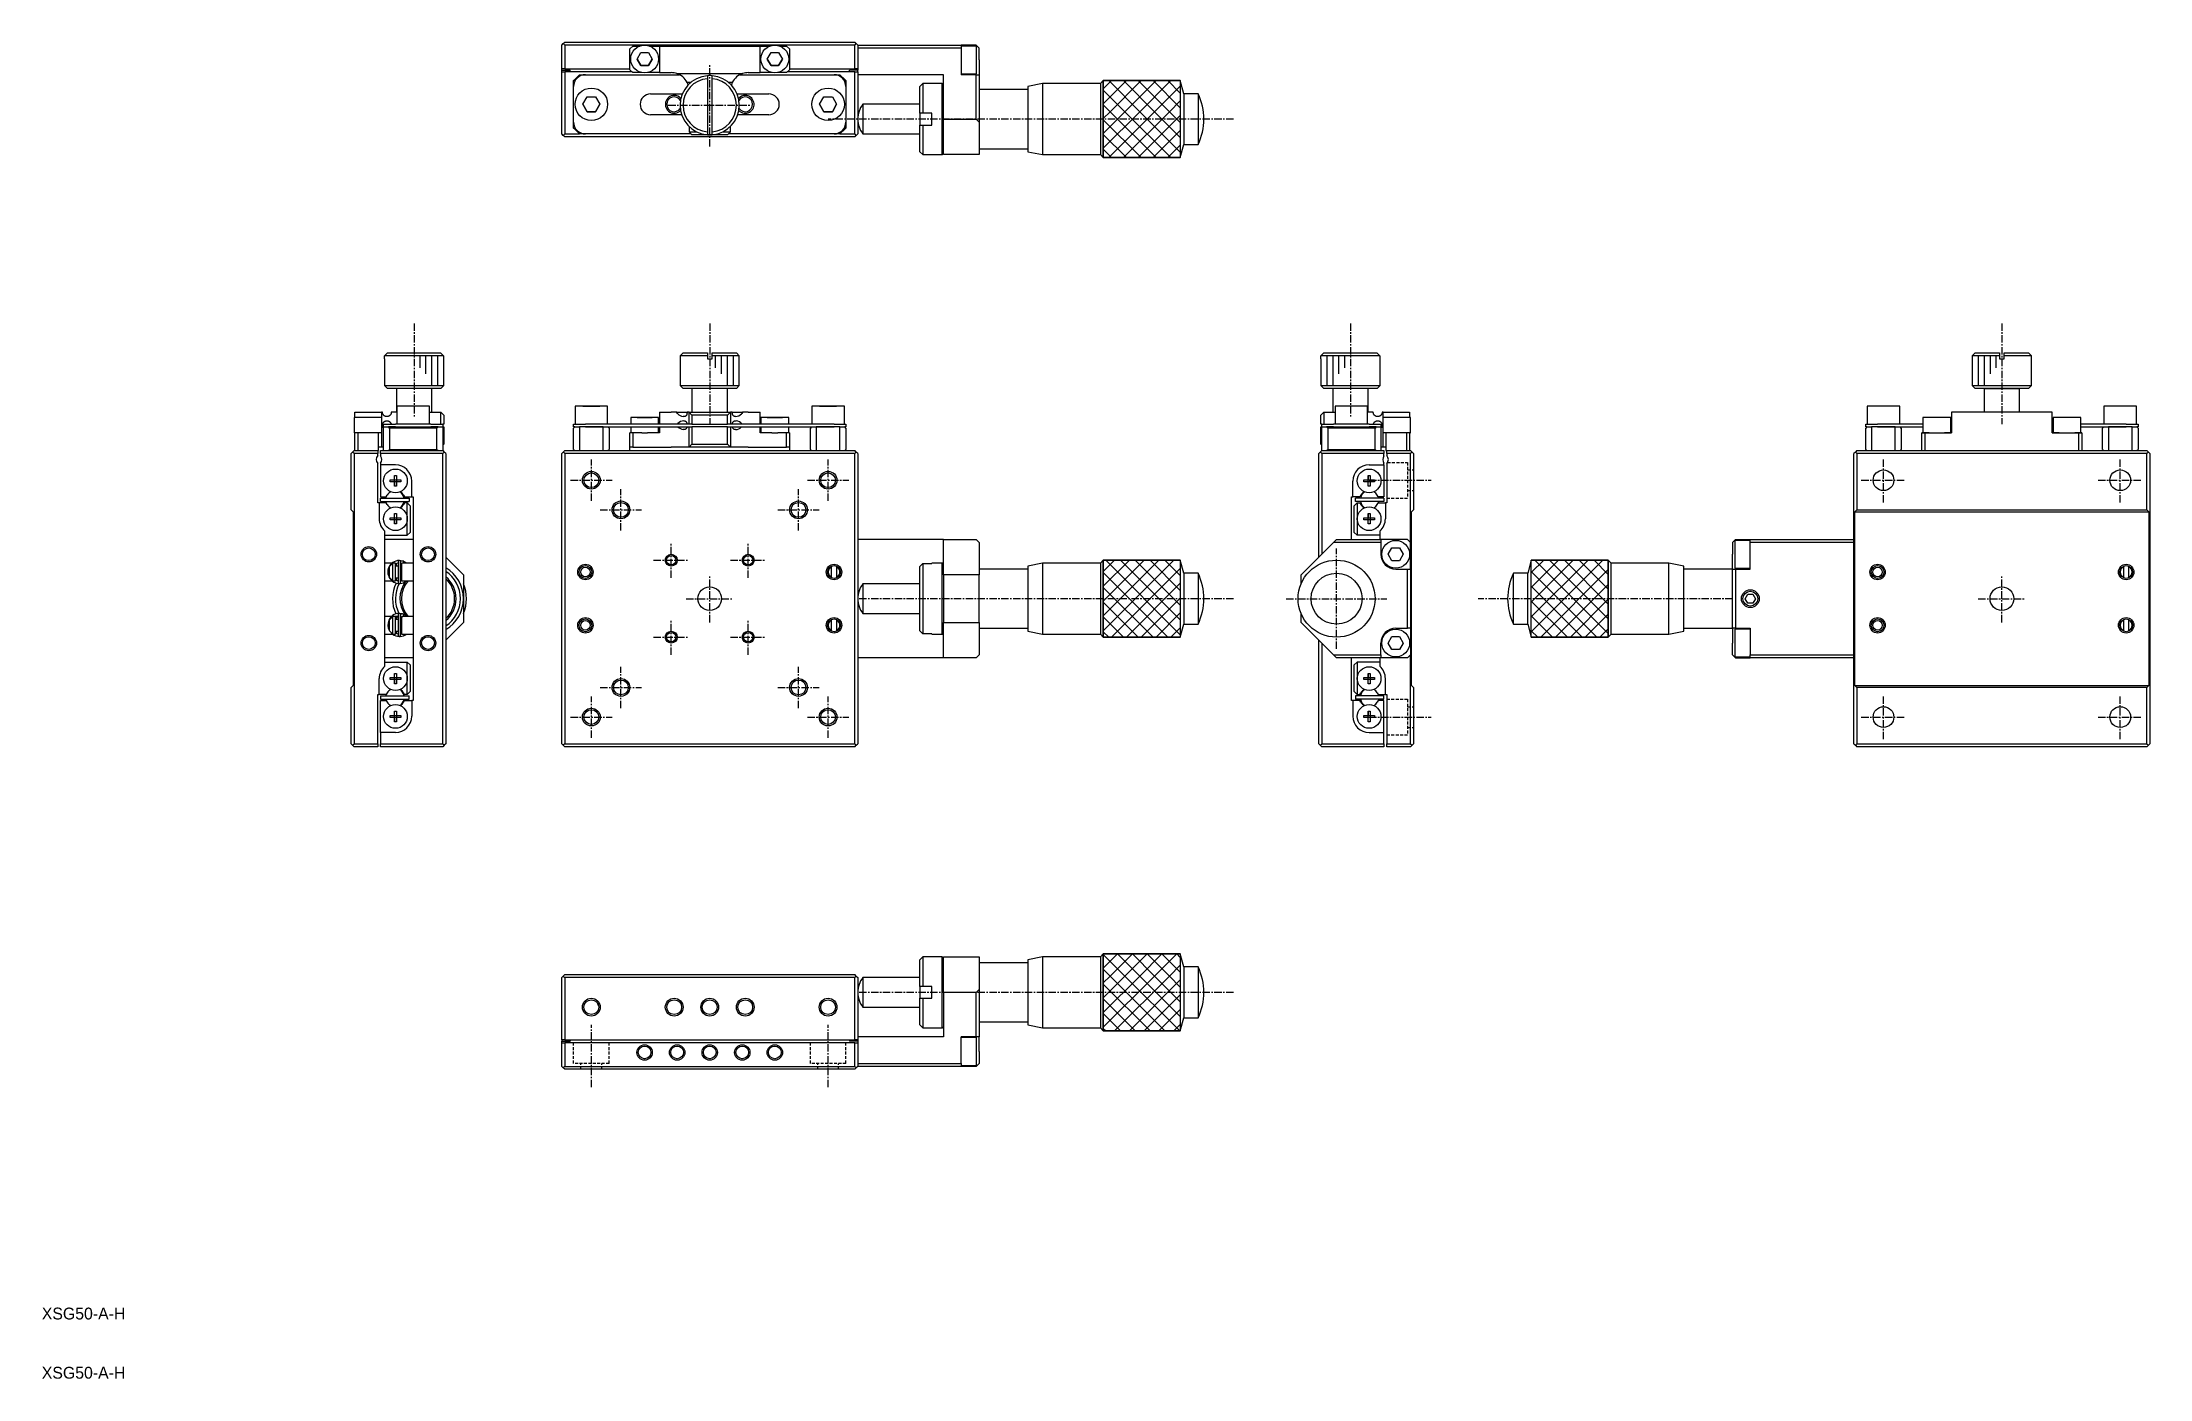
# Model space of a CAD drawing. Extents: x 10 to 366, y 10 to 236.
import ezdxf

# ---------------------------------------------------------------- set-up
doc = ezdxf.new("R2010")
doc.units = 0
doc.linetypes.add('CENTER', pattern=[2, 1.25, -0.25, 0.25, -0.25])
doc.linetypes.add('DASHED', pattern=[0.75, 0.5, -0.25])
doc.layers.get('0').update_dxf_attribs({"linetype": 'CONTINUOUS'})
doc.layers.add('CENTER', color=1, linetype='CENTER')
doc.styles.get("Standard").update_dxf_attribs({"font": 'FG教科書体NT-M'})

msp = doc.modelspace()

# ---------------------------------------------------------------- texts
at = {"color": 7, "linetype": 'CONTINUOUS'}
for p in [(10, 20), (10, 10)]:
    msp.add_text('XSG50-A-H', height=2, dxfattribs=at).set_placement(p)

# ---------------------------------------------------------------- linework, layer by layer
at = {"color": 7, "linetype": 'CONTINUOUS'}
for p, q in [((97.844926, 235.25), (98.094926, 235.5)), ((97.844926, 231.25), (97.844926, 235.25)), ((98.094926, 235.5), (98.344926, 235.75)), ((98.094926, 235.5), (98.344926, 235.25)), ((98.344926, 235.75), (147.344926, 235.75)), ((111.844926, 235.25), (98.344926, 235.25)), ((98.344926, 235.25), (98.344926, 231.25)), ((109.344926, 234.599999), (109.844926, 235.099999)), ((109.844926, 235.099999), (111.01879, 235.099999)), ((133.844926, 235.25), (111.844926, 235.25)), ((112.671062, 235.099999), (114.344926, 235.099999)), ((114.344926, 235.099999), (114.344926, 230.6)), ((114.344926, 235.099999), (131.344926, 235.099999)), ((131.344926, 230.6), (131.344926, 235.099999)), ((131.344926, 235.099999), (133.01879, 235.099999)), ((147.344926, 235.25), (133.844926, 235.25)), ((134.671062, 235.099999), (135.844926, 235.099999)), ((135.844926, 235.099999), (136.344926, 234.599999)), ((147.344926, 235.75), (147.594926, 235.5)), ((147.344926, 235.25), (147.594926, 235.5)), ((147.344926, 231.25), (147.344926, 235.25)), ((147.594926, 235.5), (147.844926, 235.25)), ((147.844926, 235.25), (147.844926, 231.25)), ((147.844926, 235.249999), (165.344926, 235.249999)), ((165.344926, 235.249999), (165.344926, 234.749999)), ((167.844926, 235.249999), (165.344926, 235.249999)), ((167.944926, 235.1), (165.344926, 235.1)), ((168.344926, 234.749999), (167.844926, 235.249999)), ((167.944926, 232.75), (167.944926, 235.1)), ((109.344926, 231.1), (109.344926, 234.599999)), ((110.574755, 232.899999), (111.209841, 233.999999)), ((111.209841, 231.799999), (110.574755, 232.899999)), ((110.574755, 232.899999), (111.209841, 231.799999)), ((111.209841, 233.999999), (112.480011, 233.999999)), ((112.480011, 231.799999), (111.209841, 231.799999)), ((111.209841, 231.799999), (112.480011, 231.799999)), ((112.480011, 233.999999), (113.115097, 232.899999)), ((113.115097, 232.899999), (112.480011, 231.799999)), ((112.480011, 231.799999), (113.115097, 232.899999)), ((132.574755, 232.899999), (133.209841, 233.999999)), ((133.209841, 231.799999), (132.574755, 232.899999)), ((132.574755, 232.899999), (133.209841, 231.799999)), ((133.209841, 233.999999), (134.480011, 233.999999)), ((134.480011, 231.799999), (133.209841, 231.799999)), ((133.209841, 231.799999), (134.480011, 231.799999)), ((134.480011, 233.999999), (135.115097, 232.899999)), ((135.115097, 232.899999), (134.480011, 231.799999)), ((134.480011, 231.799999), (135.115097, 232.899999)), ((136.344926, 234.599999), (136.344926, 231.1)), ((165.344926, 234.749999), (147.844926, 234.749999)), ((165.344926, 234.749999), (165.344926, 230.25)), ((167.944926, 230.4), (167.944926, 232.75)), ((168.344926, 232.75), (168.344926, 234.749999)), ((168.344926, 232.75), (168.344926, 230.25)), ((98.344926, 231.25), (97.844926, 231.25)), ((97.844926, 231), (97.844926, 231.25)), ((97.844926, 231), (99.244926, 231)), ((97.844926, 230.75), (97.844926, 231)), ((97.844926, 220.25), (97.844926, 230.75)), ((97.844926, 230.75), (98.344926, 230.75)), ((98.344926, 231.25), (109.344926, 231.25)), ((98.344926, 230.75), (98.344926, 220.25)), ((109.694926, 230.75), (98.344926, 230.75)), ((99.244926, 230.75), (99.244926, 231)), ((99.844926, 229.25), (100.044926, 229.449999)), ((99.844926, 228.25), (99.844926, 229.25)), ((99.844926, 222.25), (99.844926, 228.249999)), ((100.844926, 230.25), (100.044926, 229.449999)), ((100.044926, 229.449999), (100.044926, 229.121779)), ((100.844926, 230.25), (101.844926, 230.25)), ((101.844926, 230.249999), (117.750773, 230.249999)), ((109.844926, 230.6), (109.344926, 231.1)), ((111.362743, 230.6), (109.844926, 230.6)), ((114.344926, 230.6), (112.327109, 230.6)), ((114.344926, 230.6), (116.344926, 230.6)), ((117.281676, 230.45), (128.408176, 230.45)), ((119.654707, 228.95), (119.024012, 228.95)), ((122.444926, 230.083974), (122.444926, 229.582186)), ((122.444926, 229.582186), (122.444926, 220.617813)), ((123.244926, 229.582186), (123.244926, 230.083974)), ((123.244926, 220.617813), (123.244926, 229.582186)), ((126.66584, 228.95), (126.035145, 228.95)), ((127.939032, 230.249999), (143.844926, 230.249999)), ((129.344926, 230.6), (131.344926, 230.6)), ((133.362743, 230.6), (131.344926, 230.6)), ((135.844926, 230.6), (134.327109, 230.6)), ((136.344926, 231.1), (135.844926, 230.6)), ((147.344926, 230.75), (135.994926, 230.75)), ((136.344926, 231.25), (147.344926, 231.25)), ((143.844926, 230.249999), (144.844926, 230.25)), ((145.644926, 229.449999), (144.844926, 230.25)), ((145.644926, 229.121779), (145.644926, 229.449999)), ((145.644926, 229.449999), (145.844926, 229.25)), ((145.844926, 229.25), (145.844926, 228.249999)), ((145.844926, 228.249999), (145.844926, 222.25)), ((147.844926, 231), (146.444926, 231)), ((146.444926, 230.75), (146.444926, 231)), ((147.844926, 231.25), (147.344926, 231.25)), ((147.344926, 220.25), (147.344926, 230.75)), ((147.344926, 230.75), (147.844926, 230.75)), ((147.844926, 231.25), (147.844926, 231)), ((147.844926, 230.75), (147.844926, 231)), ((147.844926, 230.75), (147.844926, 220.25)), ((162.344926, 230.25), (147.844926, 230.25)), ((158.844926, 228.749999), (158.344926, 228.249999)), ((158.344926, 223.749999), (158.344926, 228.249999)), ((158.844926, 228.749999), (158.844926, 223.749999)), ((162.144926, 228.749999), (158.844926, 228.749999)), ((162.144926, 216.749999), (162.144926, 228.749999)), ((162.344926, 228.549999), (162.144926, 228.749999)), ((162.344926, 222.750002), (162.344926, 230.25)), ((165.344926, 230.4), (167.944926, 230.4)), ((167.844926, 230.25), (165.344926, 230.25)), ((167.844926, 222.75), (167.844926, 230.25)), ((167.844926, 230.25), (168.344926, 230.25)), ((168.344926, 230.25), (168.344926, 222.25)), ((179.094925, 228.749996), (176.594926, 228.249997)), ((176.594926, 228.249996), (176.594926, 217.250003)), ((188.84493, 228.749996), (179.094925, 228.749996)), ((179.094925, 228.749995), (179.094925, 216.750003)), ((189.344932, 229.249999), (188.84493, 228.749996)), ((188.84493, 228.749995), (188.84493, 216.750004)), ((189.344932, 229.249999), (202.344933, 229.249999)), ((189.344932, 216.25), (189.344932, 229.249999)), ((202.934421, 227.049999), (202.344933, 229.249999)), ((202.344933, 229.249999), (202.344933, 216.250001)), ((101.40155, 225.249999), (102.123238, 226.499999)), ((102.123238, 223.999999), (101.40155, 225.249999)), ((101.40155, 225.249999), (102.123238, 223.999999)), ((102.123238, 226.499999), (103.566614, 226.499999)), ((103.566614, 226.499999), (104.288302, 225.249999)), ((104.288302, 225.249999), (103.566614, 223.999999)), ((103.566614, 223.999999), (104.288302, 225.249999)), ((112.844926, 226.999999), (118.219994, 226.999999)), ((127.469858, 226.999999), (132.844926, 226.999999)), ((141.40155, 225.249999), (142.123238, 226.499999)), ((142.123238, 223.999999), (141.40155, 225.249999)), ((141.40155, 225.249999), (142.123238, 223.999999)), ((142.123238, 226.499999), (143.566614, 226.499999)), ((143.566614, 226.499999), (144.288302, 225.249999)), ((144.288302, 225.249999), (143.566614, 223.999999)), ((143.566614, 223.999999), (144.288302, 225.249999)), ((148.722435, 225.249995), (148.722435, 220.250003)), ((158.344926, 225.249995), (148.722435, 225.249995)), ((176.594926, 227.75), (168.344926, 227.75)), ((202.934421, 227.049999), (202.934421, 218.449999)), ((205.344932, 227.049999), (202.934421, 227.049999)), ((205.344932, 227.049999), (205.344932, 218.45)), ((99.844926, 221.25), (99.844926, 222.25)), ((100.044926, 221.05), (99.844926, 221.25)), ((100.044926, 221.37822), (100.044926, 221.05)), ((100.044926, 221.05), (100.844926, 220.25)), ((103.566614, 223.999999), (102.123238, 223.999999)), ((102.123238, 223.999999), (103.566614, 223.999999)), ((118.107838, 223.5), (112.844926, 223.5)), ((119.344926, 221.529285), (119.344926, 220.6)), ((126.344926, 220.6), (126.344926, 221.529285)), ((132.844926, 223.5), (127.582014, 223.5)), ((143.566614, 223.999999), (142.123238, 223.999999)), ((142.123238, 223.999999), (143.566614, 223.999999)), ((144.844926, 220.25), (145.644926, 221.05)), ((145.644926, 221.05), (145.644926, 221.37822)), ((145.844926, 221.25), (145.644926, 221.05)), ((145.844926, 222.25), (145.844926, 221.25)), ((158.344926, 223.750071), (158.344926, 222.749933)), ((158.844926, 223.749999), (158.344926, 223.749999)), ((158.344926, 222.749933), (158.344926, 221.749928)), ((158.344926, 217.249999), (158.344926, 221.749999)), ((158.344926, 221.749999), (158.844926, 221.749999)), ((160.344926, 223.749999), (158.844926, 223.749999)), ((158.844926, 221.749999), (158.844926, 216.749999)), ((158.844926, 221.749999), (160.344926, 221.749999)), ((160.344926, 221.749999), (160.344926, 223.749999)), ((162.344926, 216.75), (162.344926, 222.750002)), ((162.344926, 222.750002), (167.844926, 222.75)), ((168.344926, 222.25), (167.844926, 222.75)), ((168.344926, 222.25), (168.344926, 216.75)), ((98.094926, 220), (97.844926, 220.25)), ((98.344926, 220.25), (98.094926, 220)), ((98.344926, 219.75), (98.094926, 220)), ((98.344926, 220.25), (100.844926, 220.25)), ((147.344926, 219.75), (98.344926, 219.75)), ((101.844926, 220.25), (100.844926, 220.25)), ((119.694926, 220.25), (101.844926, 220.25)), ((119.344926, 220.6), (120.665476, 220.6)), ((119.844926, 220.1), (119.344926, 220.6)), ((122.844926, 220.1), (119.844926, 220.1)), ((122.444926, 220.617813), (122.444926, 220.116025)), ((125.844926, 220.1), (122.844926, 220.1)), ((123.244926, 220.116025), (123.244926, 220.617813)), ((125.024375, 220.6), (126.344926, 220.6)), ((126.344926, 220.6), (125.844926, 220.1)), ((143.844926, 220.25), (125.994926, 220.25)), ((144.844926, 220.25), (143.844926, 220.25)), ((144.844926, 220.25), (147.344926, 220.25)), ((147.594926, 220), (147.344926, 220.25)), ((147.594926, 220), (147.344926, 219.75)), ((147.844926, 220.25), (147.594926, 220)), ((148.722435, 220.250003), (158.344926, 220.250003)), ((158.344926, 217.249999), (158.844926, 216.749999)), ((168.344926, 217.749999), (176.594926, 217.749999)), ((176.594926, 217.250002), (179.094925, 216.750003)), ((202.344933, 216.250001), (202.934421, 218.449999)), ((202.934421, 218.449999), (205.344932, 218.449999)), ((158.844926, 216.749999), (162.144926, 216.749999)), ((162.144926, 216.749999), (162.344926, 216.949999)), ((168.344926, 216.75), (162.344926, 216.75)), ((179.094925, 216.750003), (188.84493, 216.750004)), ((188.84493, 216.750004), (189.344932, 216.25)), ((202.344933, 216.250001), (189.344932, 216.25)), ((67.900001, 182.25), (67.916026, 182.25)), ((67.900001, 182.25), (67.900001, 177.75)), ((67.916026, 182.75), (68.417814, 183.25)), ((77.883975, 182.75), (67.916026, 182.75)), ((67.916026, 182.25), (67.916026, 182.75)), ((68.417814, 183.25), (77.382187, 183.25)), ((77.382187, 183.25), (77.883975, 182.75)), ((77.883975, 182.75), (77.883975, 182.25)), ((77.883975, 182.25), (77.900001, 182.25)), ((77.900001, 177.75), (77.900001, 182.25)), ((118.344926, 183.25), (117.844926, 182.75)), ((122.444926, 182.75), (117.844926, 182.75)), ((117.844926, 182.75), (117.844926, 177.75)), ((118.344926, 183.25), (122.444926, 183.25)), ((118.344926, 183.25), (122.444926, 183.25)), ((122.444926, 183.25), (122.444926, 182.75)), ((122.444926, 182.75), (122.444926, 182.25)), ((122.444926, 182.25), (123.244926, 182.25)), ((122.444926, 182.25), (123.244926, 182.25)), ((123.244926, 183.25), (127.344926, 183.25)), ((123.244926, 183.25), (127.344926, 183.25)), ((123.244926, 182.75), (123.244926, 183.25)), ((127.844926, 182.75), (123.244926, 182.75)), ((123.244926, 182.25), (123.244926, 182.75)), ((127.844926, 182.75), (127.344926, 183.25)), ((127.844926, 177.75), (127.844926, 182.75)), ((226.099999, 182.25), (226.116025, 182.25)), ((226.099999, 182.25), (226.099999, 177.75)), ((226.116025, 182.75), (226.617813, 183.25)), ((226.116025, 182.25), (226.116025, 182.75)), ((236.083974, 182.75), (226.116025, 182.75)), ((226.617813, 183.25), (235.582186, 183.25)), ((235.582186, 183.25), (236.083974, 182.75)), ((236.083974, 182.75), (236.083974, 182.25)), ((236.083974, 182.25), (236.099999, 182.25)), ((236.099999, 177.75), (236.099999, 182.25)), ((336.655074, 183.25), (336.155074, 182.75)), ((340.755074, 182.75), (336.155074, 182.75)), ((336.155074, 182.75), (336.155074, 177.75)), ((336.655074, 183.25), (340.755074, 183.25)), ((340.755074, 183.25), (340.755074, 182.75)), ((340.755074, 182.75), (340.755074, 182.25)), ((340.755074, 182.25), (341.555074, 182.25)), ((341.555074, 183.25), (345.655074, 183.25)), ((341.555074, 182.75), (341.555074, 183.25)), ((346.155074, 182.75), (341.555074, 182.75)), ((341.555074, 182.25), (341.555074, 182.75)), ((346.155074, 182.75), (345.655074, 183.25)), ((346.155074, 177.75), (346.155074, 182.75)), ((67.900001, 177.75), (77.900001, 177.75)), ((67.900001, 177.75), (68.400001, 177.25)), ((77.400001, 177.25), (68.400001, 177.25)), ((69.900001, 177.25), (69.900001, 173.25)), ((75.900001, 173.25), (75.900001, 177.25)), ((77.400001, 177.25), (77.900001, 177.75)), ((117.844926, 177.75), (127.844926, 177.75)), ((117.844926, 177.75), (118.344926, 177.25)), ((127.344926, 177.25), (118.344926, 177.25)), ((119.844926, 177.25), (119.844926, 173.25)), ((125.844926, 173.25), (125.844926, 177.25)), ((127.344926, 177.25), (127.844926, 177.75)), ((226.099999, 177.75), (236.099999, 177.75)), ((226.099999, 177.75), (226.599999, 177.25)), ((235.599999, 177.25), (226.599999, 177.25)), ((228.099999, 177.25), (228.099999, 173.25)), ((234.099999, 173.25), (234.099999, 177.25)), ((235.599999, 177.25), (236.099999, 177.75)), ((336.155074, 177.75), (341.155074, 177.75)), ((336.155074, 177.75), (336.655074, 177.25)), ((338.155074, 177.25), (336.655074, 177.25)), ((341.155074, 177.25), (336.655074, 177.25)), ((344.155074, 177.25), (338.155074, 177.25)), ((338.155074, 177.25), (341.155074, 177.25)), ((338.155074, 177.25), (338.155074, 173.25)), ((341.155074, 177.75), (346.155074, 177.75)), ((345.655074, 177.25), (341.155074, 177.25)), ((341.155074, 177.25), (344.155074, 177.25)), ((345.655074, 177.25), (344.155074, 177.25)), ((344.155074, 173.25), (344.155074, 177.25)), ((345.655074, 177.25), (346.155074, 177.75)), ((62.750001, 172.35), (62.75, 169.75)), ((67.450001, 172.35), (62.750001, 172.35)), ((62.900001, 173.25), (67.4, 173.25)), ((62.900001, 172.35), (62.900001, 173.25)), ((67.4, 173.25), (67.4, 172.35)), ((67.55, 173.25), (67.4, 173.25)), ((67.45, 169.75), (67.450001, 172.35)), ((67.550105, 173.237609), (67.55, 173.25)), ((67.550004, 171.052242), (67.550109, 171.0627)), ((67.550045, 171.041789), (67.550004, 171.052242)), ((67.55024, 171.031085), (67.550045, 171.041789)), ((67.550414, 173.225229), (67.550105, 173.237609)), ((67.550109, 171.0627), (67.550358, 171.073134)), ((67.550586, 171.020409), (67.55024, 171.031085)), ((67.550358, 171.073134), (67.55075, 171.083513)), ((67.550923, 173.212906), (67.550414, 173.225229)), ((67.55108, 171.009792), (67.550586, 171.020409)), ((67.55075, 171.083513), (67.551302, 171.094149)), ((67.551625, 173.200687), (67.550923, 173.212906)), ((67.551719, 170.999264), (67.55108, 171.009792)), ((67.551302, 171.094149), (67.551999, 171.104708)), ((67.552517, 173.188617), (67.551625, 173.200687)), ((67.552759, 170.985743), (67.551719, 170.999264)), ((67.551999, 171.104708), (67.552837, 171.115167)), ((67.55394, 173.173249), (67.552517, 173.188617)), ((67.554026, 170.972403), (67.552759, 170.985743)), ((67.552837, 171.115167), (67.55381, 171.125499)), ((67.55381, 171.125499), (67.555249, 171.138565)), ((67.555653, 173.158135), (67.55394, 173.173249)), ((67.555507, 170.959288), (67.554026, 170.972403)), ((67.555249, 171.138565), (67.55689, 171.151416)), ((67.557649, 170.943166), (67.555507, 170.959288)), ((67.557635, 173.143304), (67.555653, 173.158135)), ((67.55689, 171.151416), (67.55872, 171.16403)), ((67.559866, 173.128788), (67.557635, 173.143304)), ((67.56009, 170.927404), (67.557649, 170.943166)), ((67.55872, 171.16403), (67.560726, 171.176384)), ((67.562323, 173.114617), (67.559866, 173.128788)), ((67.562805, 170.912015), (67.56009, 170.927404)), ((67.560726, 171.176384), (67.563739, 171.192897)), ((67.564986, 173.100822), (67.562323, 173.114617)), ((67.563739, 171.192897), (67.567039, 171.208956)), ((67.571191, 173.072914), (67.564986, 173.100822)), ((67.567039, 171.208956), (67.570597, 171.224556)), ((67.570597, 171.224556), (67.577894, 171.252702)), ((67.578156, 173.046292), (67.571191, 173.072914)), ((67.577894, 171.252702), (67.585937, 171.27952)), ((67.585806, 173.020881), (67.578156, 173.046292)), ((67.594066, 172.996601), (67.585806, 173.020881)), ((67.585937, 171.27952), (67.594661, 171.305102)), ((67.602863, 172.973377), (67.594066, 172.996601)), ((67.594661, 171.305102), (67.603999, 171.329544)), ((67.612122, 172.95113), (67.602863, 172.973377)), ((67.603999, 171.329544), (67.613886, 171.352937)), ((67.631822, 172.909322), (67.612122, 172.95113)), ((67.613886, 171.352937), (67.624256, 171.375377)), ((67.624256, 171.375377), (67.650803, 171.425782)), ((67.653223, 172.870262), (67.631822, 172.909322)), ((67.650803, 171.425782), (67.67997, 171.472476)), ((67.6762, 172.83362), (67.653223, 172.870262)), ((67.707046, 172.790714), (67.6762, 172.83362)), ((67.67997, 171.472476), (67.711662, 171.515704)), ((67.740252, 172.750753), (67.707046, 172.790714)), ((67.711662, 171.515704), (67.745782, 171.555712)), ((67.775758, 172.713617), (67.740252, 172.750753)), ((67.745782, 171.555712), (67.782235, 171.592745)), ((67.750001, 170.75), (67.750001, 171.25)), ((67.750001, 171.25), (69.750001, 171.25)), ((67.813506, 172.679191), (67.775758, 172.713617)), ((67.782235, 171.592745), (67.820924, 171.627049)), ((67.852362, 172.648227), (67.813506, 172.679191)), ((67.820924, 171.627049), (67.867207, 171.662534)), ((67.893395, 172.619769), (67.852362, 172.648227)), ((67.867207, 171.662534), (67.91646, 171.69452)), ((67.936563, 172.593933), (67.893395, 172.619769)), ((67.91646, 171.69452), (67.968618, 171.722819)), ((67.981823, 172.570837), (67.936563, 172.593933)), ((67.968618, 171.722819), (68.010688, 171.741954)), ((68.031668, 172.549643), (67.981823, 172.570837)), ((68.010688, 171.741954), (68.054504, 171.758687)), ((68.083842, 172.531823), (68.031668, 172.549643)), ((68.054504, 171.758687), (68.099989, 171.772841)), ((68.138225, 172.517655), (68.083842, 172.531823)), ((68.099989, 171.772841), (68.147071, 171.784243)), ((68.179284, 172.509779), (68.138225, 172.517655)), ((68.147071, 171.784243), (68.192421, 171.792236)), ((68.221489, 172.504121), (68.179284, 172.509779)), ((68.192421, 171.792236), (68.239228, 171.797515)), ((68.264734, 172.50083), (68.221489, 172.504121)), ((68.239228, 171.797515), (68.2873, 171.799872)), ((68.308912, 172.500053), (68.264734, 172.50083)), ((68.2873, 171.799872), (68.336448, 171.799101)), ((68.353915, 172.501942), (68.308912, 172.500053)), ((68.336448, 171.799101), (68.386481, 171.794994)), ((68.399707, 172.506659), (68.353915, 172.501942)), ((68.386481, 171.794994), (68.437207, 171.787343)), ((68.446089, 172.514366), (68.399707, 172.506659)), ((68.437207, 171.787343), (68.477221, 171.778759)), ((68.480212, 172.521975), (68.446089, 172.514366)), ((68.477221, 171.778759), (68.517494, 171.76777)), ((68.514532, 172.531342), (68.480212, 172.521975)), ((68.548927, 172.542517), (68.514532, 172.531342)), ((68.517494, 171.76777), (68.557839, 171.754286)), ((68.583272, 172.555552), (68.548927, 172.542517)), ((68.557839, 171.754286), (68.588852, 171.742142)), ((68.615357, 172.569536), (68.583272, 172.555552)), ((68.588852, 171.742142), (68.619779, 171.728405)), ((68.647313, 172.585301), (68.615357, 172.569536)), ((68.619779, 171.728405), (68.650497, 171.713059)), ((68.678987, 172.602847), (68.647313, 172.585301)), ((68.650497, 171.713059), (68.680887, 171.696085)), ((68.710226, 172.622173), (68.678987, 172.602847)), ((68.680887, 171.696085), (68.705119, 171.68117)), ((68.705119, 171.68117), (68.729051, 171.66515)), ((68.740876, 172.643279), (68.710226, 172.622173)), ((68.729051, 171.66515), (68.752605, 171.648035)), ((68.770784, 172.666165), (68.740876, 172.643279)), ((68.752605, 171.648035), (68.775703, 171.629834)), ((68.797583, 172.688853), (68.770784, 172.666165)), ((68.775703, 171.629834), (68.798911, 171.609985)), ((68.823655, 172.713139), (68.797583, 172.688853)), ((68.798911, 171.609985), (68.82154, 171.58897)), ((68.82154, 171.58897), (68.843496, 171.566825)), ((68.848858, 172.73895), (68.823655, 172.713139)), ((68.843496, 171.566825), (68.864685, 171.54359)), ((68.873049, 172.766213), (68.848858, 172.73895)), ((68.864685, 171.54359), (68.884546, 171.519895)), ((68.896086, 172.794855), (68.873049, 172.766213)), ((68.884546, 171.519895), (68.903583, 171.495173)), ((68.917825, 172.824803), (68.896086, 172.794855)), ((68.903583, 171.495173), (68.921712, 171.469487)), ((68.933138, 172.847963), (68.917825, 172.824803)), ((68.921712, 171.469487), (68.93885, 171.442902)), ((68.947678, 172.871837), (68.933138, 172.847963)), ((68.93885, 171.442902), (68.955509, 171.414419)), ((68.961394, 172.896369), (68.947678, 172.871837)), ((68.955509, 171.414419), (68.971011, 171.385011)), ((68.974235, 172.921507), (68.961394, 172.896369)), ((68.971011, 171.385011), (68.985277, 171.354777)), ((68.98586, 172.946531), (68.974235, 172.921507)), ((68.985277, 171.354777), (68.99823, 171.323817)), ((68.996608, 172.972095), (68.98586, 172.946531)), ((69.006443, 172.998135), (68.996608, 172.972095)), ((68.99823, 171.323817), (69.007256, 171.299576)), ((69.015326, 173.024591), (69.006443, 172.998135)), ((69.007256, 171.299576), (69.015469, 171.274953)), ((69.023459, 173.052253), (69.015326, 173.024591)), ((69.015469, 171.274953), (69.022842, 171.25)), ((69.030547, 173.08031), (69.023459, 173.052253)), ((69.036564, 173.108683), (69.030547, 173.08031)), ((69.041484, 173.137295), (69.036564, 173.108683)), ((69.045198, 173.165283), (69.041484, 173.137295)), ((69.047861, 173.193447), (69.045198, 173.165283)), ((69.049464, 173.221711), (69.047861, 173.193447)), ((69.05, 173.25), (69.049464, 173.221711)), ((70.000001, 173.25), (69.05, 173.25)), ((75.75, 171.25), (69.750001, 171.25)), ((75.500001, 174.25), (70.000001, 174.25)), ((70.000001, 174.25), (70.000001, 171.25)), ((75.500001, 171.25), (75.500001, 174.25)), ((75.500001, 173.25), (77.4, 173.25)), ((75.75, 171.25), (77.75, 171.25)), ((77.4, 171.25), (77.4, 173.25)), ((77.9, 172.75), (77.4, 173.25)), ((77.75, 171.25), (77.75, 170.75)), ((77.9, 171.25), (77.75, 171.25)), ((77.9, 172.75), (77.9, 171.25)), ((99.844926, 170.75), (99.844926, 171.25)), ((99.844926, 171.25), (101.844926, 171.25)), ((102.844926, 174.25), (100.094926, 174.25)), ((105.594926, 174.25), (100.094926, 174.25)), ((100.094926, 174.25), (100.094926, 171.25)), ((102.123238, 174.25), (101.40155, 174.25)), ((101.40155, 174.25), (102.123238, 174.25)), ((119.694926, 171.25), (101.844926, 171.25)), ((103.566614, 174.25), (102.123238, 174.25)), ((102.123238, 174.25), (103.566614, 174.25)), ((105.594926, 174.25), (102.844926, 174.25)), ((104.288302, 174.25), (103.566614, 174.25)), ((103.566614, 174.25), (104.288302, 174.25)), ((105.594926, 171.25), (105.594926, 174.25)), ((111.844926, 172.35), (109.494926, 172.35)), ((114.194926, 172.35), (109.494926, 172.35)), ((109.494926, 172.35), (109.494926, 171.25)), ((111.209841, 172.35), (110.574755, 172.35)), ((110.574755, 172.35), (111.209841, 172.35)), ((112.480011, 172.35), (111.209841, 172.35)), ((111.209841, 172.35), (112.480011, 172.35)), ((114.194926, 172.35), (111.844926, 172.35)), ((113.115097, 172.35), (112.480011, 172.35)), ((112.480011, 172.35), (113.115097, 172.35)), ((114.194926, 171.25), (114.194926, 172.35)), ((114.344926, 173.25), (114.344926, 171.25)), ((114.344926, 173.25), (116.344926, 173.25)), ((117.281676, 173.25), (116.344926, 173.25)), ((117.281676, 173.25), (119.024012, 173.25)), ((117.304592, 173.143304), (117.281676, 173.25)), ((117.363299, 173.046292), (117.304592, 173.143304)), ((117.36061, 171.250031), (117.432241, 171.329544)), ((117.452957, 172.95113), (117.363299, 173.046292)), ((118.487272, 172.5), (118.340157, 172.513205)), ((118.487198, 171.8), (118.522402, 171.799101)), ((118.496054, 172.500053), (118.487272, 172.5)), ((118.532244, 172.501477), (118.496054, 172.500053)), ((118.522402, 171.799101), (118.568797, 171.794994)), ((118.567801, 172.504917), (118.532244, 172.501477)), ((118.602616, 172.510464), (118.567801, 172.504917)), ((118.568797, 171.794994), (118.613724, 171.787343)), ((118.636581, 172.51821), (118.602616, 172.510464)), ((118.613724, 171.787343), (118.64323, 171.780028)), ((118.669586, 172.528246), (118.636581, 172.51821)), ((118.64323, 171.780028), (118.672077, 171.770878)), ((118.701525, 172.540663), (118.669586, 172.528246)), ((118.672077, 171.770878), (118.700181, 171.759849)), ((118.700181, 171.759849), (118.727459, 171.746899)), ((118.732288, 172.555552), (118.701525, 172.540663)), ((118.727459, 171.746899), (118.753829, 171.731984)), ((118.756357, 172.569536), (118.732288, 172.555552)), ((118.753829, 171.731984), (118.779208, 171.71506)), ((118.779668, 172.585301), (118.756357, 172.569536)), ((118.779208, 171.71506), (118.803513, 171.696085)), ((118.802153, 172.602847), (118.779668, 172.585301)), ((118.823745, 172.622173), (118.802153, 172.602847)), ((118.803513, 171.696085), (118.822834, 171.67873)), ((118.822834, 171.67873), (118.841446, 171.65984)), ((118.844378, 172.643279), (118.823745, 172.622173)), ((118.841446, 171.65984), (118.859304, 171.639451)), ((118.863984, 172.666165), (118.844378, 172.643279)), ((118.859304, 171.639451), (118.876362, 171.617596)), ((118.881111, 172.688853), (118.863984, 172.666165)), ((118.876362, 171.617596), (118.892576, 171.594311)), ((118.897391, 172.713139), (118.881111, 172.688853)), ((118.892576, 171.594311), (118.9079, 171.569631)), ((118.912782, 172.73895), (118.897391, 172.713139)), ((118.9079, 171.569631), (118.92229, 171.54359)), ((118.927243, 172.766213), (118.912782, 172.73895)), ((118.92229, 171.54359), (118.934177, 171.519524)), ((118.940734, 172.794855), (118.927243, 172.766213)), ((118.934177, 171.519524), (118.94538, 171.494323)), ((118.953212, 172.824803), (118.940734, 172.794855)), ((118.94538, 171.494323), (118.955883, 171.468068)), ((118.962888, 172.850911), (118.953212, 172.824803)), ((118.955883, 171.468068), (118.965668, 171.44084)), ((118.971885, 172.877976), (118.962888, 172.850911)), ((118.965668, 171.44084), (118.974719, 171.41272)), ((118.980191, 172.905911), (118.971885, 172.877976)), ((118.974719, 171.41272), (118.983018, 171.383789)), ((118.987793, 172.934627), (118.980191, 172.905911)), ((118.983018, 171.383789), (118.990548, 171.354128)), ((118.994679, 172.964037), (118.987793, 172.934627)), ((118.990548, 171.354128), (118.997291, 171.323817)), ((119.000838, 172.994054), (118.994679, 172.964037)), ((118.997291, 171.323817), (119.002042, 171.299576)), ((119.006256, 173.024591), (119.000838, 172.994054)), ((119.002042, 171.299576), (119.00633, 171.274953)), ((119.010949, 173.055699), (119.006256, 173.024591)), ((119.00633, 171.274953), (119.010153, 171.25)), ((119.014928, 173.087362), (119.010949, 173.055699)), ((119.01819, 173.119465), (119.014928, 173.087362)), ((119.020732, 173.151894), (119.01819, 173.119465)), ((119.022552, 173.184536), (119.020732, 173.151894)), ((119.023646, 173.217276), (119.022552, 173.184536)), ((119.024012, 173.25), (119.023646, 173.217276)), ((119.344926, 173.25), (119.024012, 173.25)), ((119.344926, 171.25), (119.344926, 173.25)), ((119.844926, 172.75), (119.344926, 173.25)), ((119.344926, 173.25), (121.594926, 173.25)), ((119.844926, 171.25), (119.694926, 171.25)), ((119.844926, 172.75), (119.844926, 171.25)), ((125.844926, 172.75), (119.844926, 172.75)), ((119.844926, 171.25), (125.844926, 171.25)), ((121.594926, 173.25), (124.094926, 173.25)), ((124.094926, 173.25), (126.344926, 173.25)), ((126.344926, 173.25), (125.844926, 172.75)), ((125.844926, 171.25), (125.844926, 172.75)), ((125.994926, 171.25), (125.844926, 171.25)), ((143.844926, 171.25), (125.994926, 171.25)), ((126.344926, 173.25), (126.344926, 171.25)), ((126.66584, 173.25), (126.344926, 173.25)), ((126.66584, 173.25), (128.408176, 173.25)), ((126.666237, 173.215709), (126.66584, 173.25)), ((126.667427, 173.181464), (126.666237, 173.215709)), ((126.669407, 173.147397), (126.667427, 173.181464)), ((126.672176, 173.113642), (126.669407, 173.147397)), ((126.675431, 173.082899), (126.672176, 173.113642)), ((126.679378, 173.052436), (126.675431, 173.082899)), ((126.684007, 173.022342), (126.679378, 173.052436)), ((126.679699, 171.25), (126.684771, 171.282393)), ((126.689311, 172.992707), (126.684007, 173.022342)), ((126.684771, 171.282393), (126.690654, 171.314279)), ((126.695284, 172.963621), (126.689311, 172.992707)), ((126.690654, 171.314279), (126.697336, 171.345556)), ((126.701917, 172.935172), (126.695284, 172.963621)), ((126.697336, 171.345556), (126.704803, 171.376119)), ((126.709202, 172.907451), (126.701917, 172.935172)), ((126.704803, 171.376119), (126.713044, 171.405863)), ((126.717133, 172.880548), (126.709202, 172.907451)), ((126.713044, 171.405863), (126.722044, 171.434684)), ((126.727237, 172.850171), (126.717133, 172.880548)), ((126.722044, 171.434684), (126.731792, 171.462478)), ((126.73828, 172.820825), (126.727237, 172.850171)), ((126.731792, 171.462478), (126.742288, 171.489197)), ((126.750231, 172.792582), (126.73828, 172.820825)), ((126.742288, 171.489197), (126.753567, 171.514948)), ((126.763057, 172.765514), (126.750231, 172.792582)), ((126.753567, 171.514948), (126.765602, 171.539679)), ((126.776727, 172.739694), (126.763057, 172.765514)), ((126.765602, 171.539679), (126.778366, 171.563337)), ((126.791208, 172.715195), (126.776727, 172.739694)), ((126.778366, 171.563337), (126.791832, 171.585871)), ((126.806468, 172.692087), (126.791208, 172.715195)), ((126.791832, 171.585871), (126.805974, 171.607229)), ((126.805974, 171.607229), (126.820764, 171.62736)), ((126.822474, 172.670445), (126.806468, 172.692087)), ((126.820764, 171.62736), (126.839973, 171.650589)), ((126.841598, 172.647584), (126.822474, 172.670445)), ((126.839973, 171.650589), (126.860206, 171.672064)), ((126.861737, 172.626446), (126.841598, 172.647584)), ((126.860206, 171.672064), (126.881398, 171.691779)), ((126.882827, 172.607029), (126.861737, 172.626446)), ((126.881398, 171.691779), (126.903483, 171.709731)), ((126.904804, 172.589332), (126.882827, 172.607029)), ((126.903483, 171.709731), (126.926395, 171.725916)), ((126.927604, 172.57335), (126.904804, 172.589332)), ((126.926395, 171.725916), (126.950069, 171.74033)), ((126.951162, 172.559083), (126.927604, 172.57335)), ((126.950069, 171.74033), (126.980191, 171.755689)), ((126.975414, 172.546527), (126.951162, 172.559083)), ((127.01077, 172.531617), (126.975414, 172.546527)), ((126.980191, 171.755689), (127.011482, 171.76861)), ((127.047526, 172.519745), (127.01077, 172.531617)), ((127.011482, 171.76861), (127.043837, 171.779182)), ((127.043837, 171.779182), (127.077148, 171.787489)), ((127.085532, 172.510781), (127.047526, 172.519745)), ((127.077148, 171.787489), (127.111311, 171.79362)), ((127.124638, 172.504591), (127.085532, 172.510781)), ((127.111311, 171.79362), (127.146218, 171.79766)), ((127.164695, 172.501044), (127.124638, 172.504591)), ((127.146218, 171.79766), (127.181763, 171.799696)), ((127.202527, 172.5), (127.164695, 172.501044)), ((127.181763, 171.799696), (127.202643, 171.8)), ((127.202643, 171.8), (127.334685, 171.789225)), ((128.327618, 173.047867), (128.242748, 172.95619)), ((128.382354, 173.136628), (128.327618, 173.047867)), ((128.408176, 173.25), (128.382354, 173.136628)), ((129.344926, 173.25), (128.408176, 173.25)), ((129.344926, 173.25), (131.344926, 173.25)), ((131.344926, 171.25), (131.344926, 173.25)), ((133.844926, 172.35), (131.494926, 172.35)), ((136.194926, 172.35), (131.494926, 172.35)), ((131.494926, 172.35), (131.494926, 171.25)), ((133.209841, 172.35), (132.574755, 172.35)), ((132.574755, 172.35), (133.209841, 172.35)), ((134.480011, 172.35), (133.209841, 172.35)), ((133.209841, 172.35), (134.480011, 172.35)), ((136.194926, 172.35), (133.844926, 172.35)), ((135.115097, 172.35), (134.480011, 172.35)), ((134.480011, 172.35), (135.115097, 172.35)), ((136.194926, 171.25), (136.194926, 172.35)), ((142.844926, 174.25), (140.094926, 174.25)), ((145.594926, 174.25), (140.094926, 174.25)), ((140.094926, 174.25), (140.094926, 171.25)), ((142.123238, 174.25), (141.40155, 174.25)), ((141.40155, 174.25), (142.123238, 174.25)), ((143.566614, 174.25), (142.123238, 174.25)), ((142.123238, 174.25), (143.566614, 174.25)), ((145.594926, 174.25), (142.844926, 174.25)), ((144.288302, 174.25), (143.566614, 174.25)), ((143.566614, 174.25), (144.288302, 174.25)), ((143.844926, 171.25), (145.844926, 171.25)), ((145.594926, 171.25), (145.594926, 174.25)), ((145.844926, 171.25), (145.844926, 170.75)), ((226.6, 173.25), (226.1, 172.75)), ((226.1, 171.25), (226.1, 172.75)), ((226.25, 171.25), (226.1, 171.25)), ((226.25, 170.75), (226.25, 171.25)), ((226.25, 171.25), (228.25, 171.25)), ((226.6, 173.25), (226.6, 171.25)), ((226.6, 173.25), (228.499999, 173.25)), ((234.249999, 171.25), (228.25, 171.25)), ((233.999999, 174.25), (228.499999, 174.25)), ((228.499999, 174.25), (228.499999, 171.25)), ((233.999999, 171.25), (233.999999, 174.25)), ((234.95, 173.25), (233.999999, 173.25)), ((234.249999, 171.25), (236.249999, 171.25)), ((234.950794, 173.215506), (234.95, 173.25)), ((234.953171, 173.181104), (234.950794, 173.215506)), ((234.957073, 173.14724), (234.953171, 173.181104)), ((234.962499, 173.113642), (234.957073, 173.14724)), ((234.966837, 173.091975), (234.962499, 173.113642)), ((234.971802, 173.070479), (234.966837, 173.091975)), ((234.978933, 173.043696), (234.971802, 173.070479)), ((234.977158, 171.25), (234.984773, 171.275719)), ((234.987029, 173.017253), (234.978933, 173.043696)), ((234.984773, 171.275719), (234.993279, 171.301087)), ((234.996059, 172.991218), (234.987029, 173.017253)), ((234.993279, 171.301087), (235.002648, 171.326046)), ((235.005827, 172.966057), (234.996059, 172.991218)), ((235.002648, 171.326046), (235.012046, 171.348695)), ((235.016456, 172.941346), (235.005827, 172.966057)), ((235.012046, 171.348695), (235.022144, 171.370953)), ((235.02791, 172.91714), (235.016456, 172.941346)), ((235.022144, 171.370953), (235.032913, 171.392777)), ((235.037375, 172.898676), (235.02791, 172.91714)), ((235.032913, 171.392777), (235.045711, 171.416612)), ((235.047309, 172.880548), (235.037375, 172.898676)), ((235.045711, 171.416612), (235.059292, 171.439862)), ((235.059594, 172.859642), (235.047309, 172.880548)), ((235.059292, 171.439862), (235.073612, 171.462478)), ((235.072486, 172.839238), (235.059594, 172.859642)), ((235.08595, 172.819369), (235.072486, 172.839238)), ((235.073612, 171.462478), (235.088172, 171.483781)), ((235.10688, 172.79097), (235.08595, 172.819369)), ((235.088172, 171.483781), (235.103366, 171.504453)), ((235.103366, 171.504453), (235.119149, 171.524461)), ((235.128919, 172.763824), (235.10688, 172.79097)), ((235.119149, 171.524461), (235.141865, 171.550984)), ((235.147705, 172.742586), (235.128919, 172.763824)), ((235.141865, 171.550984), (235.165548, 171.576176)), ((235.167125, 172.722228), (235.147705, 172.742586)), ((235.165548, 171.576176), (235.183702, 171.594)), ((235.18711, 172.702785), (235.167125, 172.722228)), ((235.183702, 171.594), (235.202302, 171.611067)), ((235.205345, 172.686247), (235.18711, 172.702785)), ((235.202302, 171.611067), (235.221297, 171.62736)), ((235.223957, 172.670445), (235.205345, 172.686247)), ((235.221297, 171.62736), (235.243162, 171.64481)), ((235.250023, 172.649983), (235.223957, 172.670445)), ((235.243162, 171.64481), (235.265432, 171.66127)), ((235.276639, 172.630916), (235.250023, 172.649983)), ((235.265432, 171.66127), (235.296002, 171.681888)), ((235.303461, 172.613402), (235.276639, 172.630916)), ((235.296002, 171.681888), (235.327106, 171.700729)), ((235.330656, 172.597248), (235.303461, 172.613402)), ((235.327106, 171.700729), (235.358592, 171.717788)), ((235.357834, 172.5826), (235.330656, 172.597248)), ((235.385228, 172.569251), (235.357834, 172.5826)), ((235.358592, 171.717788), (235.382654, 171.729553)), ((235.382654, 171.729553), (235.406837, 171.74033)), ((235.412545, 172.557274), (235.385228, 172.569251)), ((235.406837, 171.74033), (235.437942, 171.752726)), ((235.439949, 172.546527), (235.412545, 172.557274)), ((235.437942, 171.752726), (235.469107, 171.763574)), ((235.461195, 172.539034), (235.439949, 172.546527)), ((235.482436, 172.532249), (235.461195, 172.539034)), ((235.469107, 171.763574), (235.500231, 171.772906)), ((235.513295, 172.523611), (235.482436, 172.532249)), ((235.500231, 171.772906), (235.538799, 171.782471)), ((235.544043, 172.516395), (235.513295, 172.523611)), ((235.538799, 171.782471), (235.577102, 171.789862)), ((235.574602, 172.510557), (235.544043, 172.516395)), ((235.619514, 172.504331), (235.574602, 172.510557)), ((235.577102, 171.789862), (235.61127, 171.794733)), ((235.61127, 171.794733), (235.645077, 171.797986)), ((235.663777, 172.500875), (235.619514, 172.504331)), ((235.645077, 171.797986), (235.678635, 171.799696)), ((235.70311, 172.500006), (235.663777, 172.500875)), ((235.678635, 171.799696), (235.72232, 171.799668)), ((235.731811, 172.500675), (235.70311, 172.500006)), ((235.72232, 171.799668), (235.76535, 171.797147)), ((235.773857, 172.503645), (235.731811, 172.500675)), ((235.76535, 171.797147), (235.807374, 171.792274)), ((235.814921, 172.508857), (235.773857, 172.503645)), ((235.807374, 171.792274), (235.848815, 171.785088)), ((235.86744, 172.51893), (235.814921, 172.508857)), ((235.848815, 171.785088), (235.889115, 171.775765)), ((235.918068, 172.532402), (235.86744, 172.51893)), ((235.889115, 171.775765), (235.928666, 171.764291)), ((235.966023, 172.548764), (235.918068, 172.532402)), ((235.928666, 171.764291), (235.966984, 171.75087)), ((236.012035, 172.567993), (235.966023, 172.548764)), ((235.966984, 171.75087), (236.004227, 171.735526)), ((236.004227, 171.735526), (236.049866, 171.713396)), ((236.055619, 172.58967), (236.012035, 172.567993)), ((236.049866, 171.713396), (236.093655, 171.688386)), ((236.097258, 172.613851), (236.055619, 172.58967)), ((236.093655, 171.688386), (236.135309, 171.660742)), ((236.135772, 172.639588), (236.097258, 172.613851)), ((236.135309, 171.660742), (236.175286, 171.630176)), ((236.172447, 172.667511), (236.135772, 172.639588)), ((236.207013, 172.697335), (236.172447, 172.667511)), ((236.175286, 171.630176), (236.213069, 171.597047)), ((236.239764, 172.729275), (236.207013, 172.697335)), ((236.213069, 171.597047), (236.249068, 171.560908)), ((236.270378, 172.762998), (236.239764, 172.729275)), ((236.249068, 171.560908), (236.282804, 171.522059)), ((236.249999, 171.25), (236.249999, 170.75)), ((236.299194, 172.798928), (236.270378, 172.762998)), ((236.282804, 171.522059), (236.314432, 171.480084)), ((236.325957, 172.836862), (236.299194, 172.798928)), ((236.314432, 171.480084), (236.333088, 171.452117)), ((236.350879, 172.877367), (236.325957, 172.836862)), ((236.333088, 171.452117), (236.350831, 171.42272)), ((236.350831, 171.42272), (236.367582, 171.39181)), ((236.364734, 172.902677), (236.350879, 172.877367)), ((236.377895, 172.929122), (236.364734, 172.902677)), ((236.367582, 171.39181), (236.38334, 171.359104)), ((236.390319, 172.956812), (236.377895, 172.929122)), ((236.38334, 171.359104), (236.390783, 171.342094)), ((236.399022, 172.978203), (236.390319, 172.956812)), ((236.390783, 171.342094), (236.397936, 171.324563)), ((236.397936, 171.324563), (236.407074, 171.300101)), ((236.407277, 173.000461), (236.399022, 172.978203)), ((236.407074, 171.300101), (236.415618, 171.274488)), ((236.415035, 173.023658), (236.407277, 173.000461)), ((236.422248, 173.047867), (236.415035, 173.023658)), ((236.415618, 171.274488), (236.423494, 171.247624)), ((236.426755, 173.064727), (236.422248, 173.047867)), ((236.423494, 171.247624), (236.427211, 171.233475)), ((236.430973, 173.082135), (236.426755, 173.064727)), ((236.427211, 171.233475), (236.430724, 171.218943)), ((236.430724, 171.218943), (236.434014, 171.20402)), ((236.434868, 173.100104), (236.430973, 173.082135)), ((236.434014, 171.20402), (236.436661, 171.190808)), ((236.437492, 173.113601), (236.434868, 173.100104)), ((236.440032, 170.928126), (236.436621, 170.908964)), ((236.436661, 171.190808), (236.439122, 171.177251)), ((236.439916, 173.127432), (236.437492, 173.113601)), ((236.439122, 171.177251), (236.441377, 171.16337)), ((236.442121, 173.141581), (236.439916, 173.127432)), ((236.443012, 170.947864), (236.440032, 170.928126)), ((236.441377, 171.16337), (236.443408, 171.14919)), ((236.444089, 173.156031), (236.442121, 173.141581)), ((236.444638, 170.960507), (236.443012, 170.947864)), ((236.443408, 171.14919), (236.445196, 171.134734)), ((236.44542, 173.167282), (236.444089, 173.156031)), ((236.446071, 170.973411), (236.444638, 170.960507)), ((236.445196, 171.134734), (236.446723, 171.120024)), ((236.446595, 173.178746), (236.44542, 173.167282)), ((236.4473, 170.986533), (236.446071, 170.973411)), ((236.447607, 173.190388), (236.446595, 173.178746)), ((236.446723, 171.120024), (236.447694, 171.108695)), ((236.448312, 170.999828), (236.4473, 170.986533)), ((236.44845, 173.20217), (236.447607, 173.190388)), ((236.447694, 171.108695), (236.448499, 171.097191)), ((236.449096, 171.013254), (236.448312, 170.999828)), ((236.449118, 173.214059), (236.44845, 173.20217)), ((236.448499, 171.097191), (236.449134, 171.085554)), ((236.44964, 171.026766), (236.449096, 171.013254)), ((236.449603, 173.226017), (236.449118, 173.214059)), ((236.449134, 171.085554), (236.449596, 171.073823)), ((236.449596, 171.073823), (236.449881, 171.062039)), ((236.449899, 173.238009), (236.449603, 173.226017)), ((236.449906, 171.03847), (236.44964, 171.026766)), ((236.449881, 171.062039), (236.449985, 171.050241)), ((236.45, 173.25), (236.449899, 173.238009)), ((236.449985, 171.050241), (236.449906, 171.03847)), ((236.6, 173.25), (236.45, 173.25)), ((241.249999, 172.35), (236.549999, 172.35)), ((236.549999, 172.35), (236.55, 169.75)), ((236.6, 173.25), (241.099999, 173.25)), ((236.6, 172.35), (236.6, 173.25)), ((241.099999, 173.25), (241.099999, 172.35)), ((241.25, 169.75), (241.249999, 172.35)), ((318.155074, 170.75), (318.155074, 171.25)), ((318.155074, 171.25), (320.155074, 171.25)), ((321.155074, 174.25), (318.405074, 174.25)), ((318.405074, 174.25), (318.405074, 171.25)), ((327.805074, 171.25), (320.155074, 171.25)), ((323.905074, 174.25), (321.155074, 174.25)), ((323.905074, 171.25), (323.905074, 174.25)), ((330.155074, 172.35), (327.805074, 172.35)), ((327.805074, 172.35), (327.805074, 169.75)), ((332.505074, 172.35), (330.155074, 172.35)), ((332.505074, 169.75), (332.505074, 172.35)), ((332.655074, 171.25), (332.505074, 171.25)), ((339.905074, 173.25), (332.655074, 173.25)), ((332.655074, 173.25), (332.655074, 169.75)), ((342.405074, 173.25), (339.905074, 173.25)), ((349.655074, 173.25), (342.405074, 173.25)), ((349.655074, 169.75), (349.655074, 173.25)), ((349.805074, 171.25), (349.655074, 171.25)), ((352.155074, 172.35), (349.805074, 172.35)), ((349.805074, 172.35), (349.805074, 169.75)), ((354.505074, 172.35), (352.155074, 172.35)), ((354.505074, 169.75), (354.505074, 172.35)), ((362.155074, 171.25), (354.505074, 171.25)), ((361.155074, 174.25), (358.405074, 174.25)), ((358.405074, 174.25), (358.405074, 171.25)), ((363.905074, 174.25), (361.155074, 174.25)), ((362.155074, 171.25), (364.155074, 171.25)), ((363.905074, 171.25), (363.905074, 174.25)), ((364.155074, 171.25), (364.155074, 170.75)), ((62.75, 169.75), (62.900001, 169.75)), ((62.900001, 166.75), (62.900001, 169.75)), ((63.400001, 169.75), (62.900001, 169.75)), ((63.400001, 169.75), (63.400001, 166.75)), ((66.9, 169.75), (63.400001, 169.75)), ((66.9, 167.35), (66.9, 169.75)), ((67.4, 169.75), (66.9, 169.75)), ((67.4, 169.75), (67.45, 169.75)), ((67.4, 169.75), (67.4, 167.35)), ((67.565771, 170.897013), (67.562805, 170.912015)), ((67.568965, 170.88241), (67.565771, 170.897013)), ((67.572363, 170.868221), (67.568965, 170.88241)), ((67.58019, 170.839303), (67.572363, 170.868221)), ((67.588801, 170.811799), (67.58019, 170.839303)), ((67.598119, 170.785602), (67.588801, 170.811799)), ((67.608069, 170.760604), (67.598119, 170.785602)), ((67.618575, 170.736696), (67.608069, 170.760604)), ((67.641432, 170.691047), (67.618575, 170.736696)), ((67.666377, 170.648595), (67.641432, 170.691047)), ((67.693298, 170.609014), (67.666377, 170.648595)), ((67.722077, 170.571979), (67.693298, 170.609014)), ((67.749672, 170.540453), (67.722077, 170.571979)), ((67.75, 166.75), (67.75, 170.75)), ((67.75, 170.75), (68.55, 170.75)), ((68.75, 170.55), (68.55, 170.75)), ((68.55, 170.75), (68.878221, 170.75)), ((68.878221, 170.75), (68.55, 170.75)), ((68.75, 170.55), (68.75, 166.95)), ((76.75, 170.55), (68.75, 170.55)), ((69.750001, 170.75), (68.878221, 170.75)), ((69.750001, 170.75), (75.75, 170.75)), ((76.62178, 170.75), (75.75, 170.75)), ((76.62178, 170.75), (76.950001, 170.75)), ((76.950001, 170.75), (76.62178, 170.75)), ((76.950001, 170.75), (76.75, 170.55)), ((76.75, 166.95), (76.75, 170.55)), ((76.950001, 170.75), (77.75, 170.75)), ((77.75, 170.75), (77.75, 166.75)), ((77.75, 170.75), (77.9, 170.75)), ((77.75, 167.7), (77.9, 167.85)), ((77.9, 170.75), (77.9, 167.85)), ((100.044926, 170.75), (99.844926, 170.55)), ((100.044926, 170.75), (99.844926, 170.75)), ((99.844926, 166.95), (99.844926, 170.55)), ((100.044926, 170.75), (100.844926, 170.75)), ((100.844926, 170.75), (100.844926, 166.75)), ((101.844926, 170.75), (100.844926, 170.75)), ((101.844926, 170.75), (100.844926, 170.75)), ((104.844926, 170.75), (101.844926, 170.75)), ((101.844926, 170.75), (104.844926, 170.75)), ((104.844926, 166.75), (104.844926, 170.75)), ((104.844926, 170.75), (119.694926, 170.75)), ((105.844926, 170.55), (105.644926, 170.75)), ((105.844926, 170.55), (105.844926, 166.95)), ((109.344926, 167.35), (109.344926, 169.75)), ((109.844926, 169.75), (109.344926, 169.75)), ((109.494926, 170.75), (109.494926, 169.75)), ((109.844926, 169.75), (109.844926, 167.35)), ((111.362743, 169.75), (109.844926, 169.75)), ((111.362743, 169.75), (112.327109, 169.75)), ((114.344926, 169.75), (112.327109, 169.75)), ((114.194926, 169.75), (114.194926, 170.75)), ((114.344926, 170.75), (114.344926, 169.75)), ((118.487231, 170.3), (118.370263, 170.308584)), ((118.497122, 170.300102), (118.487231, 170.3)), ((118.53791, 170.301903), (118.497122, 170.300102)), ((118.577733, 170.306246), (118.53791, 170.301903)), ((118.616459, 170.313265), (118.577733, 170.306246)), ((118.653957, 170.323098), (118.616459, 170.313265)), ((118.681781, 170.332625), (118.653957, 170.323098)), ((118.708897, 170.343981), (118.681781, 170.332625)), ((118.735225, 170.357198), (118.708897, 170.343981)), ((118.760687, 170.372312), (118.735225, 170.357198)), ((118.785205, 170.389354), (118.760687, 170.372312)), ((118.808699, 170.40836), (118.785205, 170.389354)), ((118.829386, 170.427644), (118.808699, 170.40836)), ((118.849222, 170.448718), (118.829386, 170.427644)), ((118.868151, 170.471536), (118.849222, 170.448718)), ((118.886114, 170.496056), (118.868151, 170.471536)), ((118.903055, 170.522231), (118.886114, 170.496056)), ((118.918916, 170.55002), (118.903055, 170.522231)), ((118.931698, 170.575256), (118.918916, 170.55002)), ((118.943713, 170.601755), (118.931698, 170.575256)), ((118.95494, 170.629426), (118.943713, 170.601755)), ((118.965358, 170.658178), (118.95494, 170.629426)), ((118.974943, 170.687919), (118.965358, 170.658178)), ((118.983675, 170.718556), (118.974943, 170.687919)), ((118.991532, 170.75), (118.983675, 170.718556)), ((119.344926, 167.35), (119.344926, 170.75)), ((119.344926, 167.35), (119.844926, 167.85)), ((119.694926, 170.75), (119.844926, 170.75)), ((119.844926, 170.75), (119.844926, 167.85)), ((125.844926, 170.75), (119.844926, 170.75)), ((119.844926, 167.85), (125.844926, 167.85)), ((125.844926, 167.85), (125.844926, 170.75)), ((125.844926, 170.75), (125.994926, 170.75)), ((125.844926, 167.85), (126.344926, 167.35)), ((125.994926, 170.75), (140.844926, 170.75)), ((126.344926, 170.75), (126.344926, 167.35)), ((126.706387, 170.71772), (126.69832, 170.75)), ((126.715338, 170.686374), (126.706387, 170.71772)), ((126.725154, 170.656144), (126.715338, 170.686374)), ((126.735889, 170.626907), (126.725154, 170.656144)), ((126.747512, 170.598735), (126.735889, 170.626907)), ((126.759993, 170.571701), (126.747512, 170.598735)), ((126.773301, 170.545877), (126.759993, 170.571701)), ((126.787407, 170.521336), (126.773301, 170.545877)), ((126.802279, 170.498149), (126.787407, 170.521336)), ((126.817888, 170.476389), (126.802279, 170.498149)), ((126.836551, 170.453346), (126.817888, 170.476389)), ((126.856214, 170.431986), (126.836551, 170.453346)), ((126.876818, 170.412309), (126.856214, 170.431986)), ((126.898298, 170.394317), (126.876818, 170.412309)), ((126.920594, 170.37801), (126.898298, 170.394317)), ((126.943644, 170.363389), (126.920594, 170.37801)), ((126.967386, 170.350454), (126.943644, 170.363389)), ((126.997877, 170.336634), (126.967386, 170.350454)), ((127.029471, 170.325163), (126.997877, 170.336634)), ((127.062068, 170.315954), (127.029471, 170.325163)), ((127.095567, 170.308921), (127.062068, 170.315954)), ((127.129867, 170.303976), (127.095567, 170.308921)), ((127.164867, 170.301032), (127.129867, 170.303976)), ((127.200466, 170.300003), (127.164867, 170.301032)), ((127.202519, 170.3), (127.200466, 170.300003)), ((131.344926, 169.75), (131.344926, 170.75)), ((133.362743, 169.75), (131.344926, 169.75)), ((131.494926, 170.75), (131.494926, 169.75)), ((133.362743, 169.75), (134.327109, 169.75)), ((135.844926, 169.75), (134.327109, 169.75)), ((135.844926, 167.35), (135.844926, 169.75)), ((136.344926, 169.75), (135.844926, 169.75)), ((136.194926, 169.75), (136.194926, 170.75)), ((136.344926, 169.75), (136.344926, 167.35)), ((140.044926, 170.75), (139.844926, 170.55)), ((139.844926, 166.95), (139.844926, 170.55)), ((140.844926, 170.75), (140.844926, 166.75)), ((143.844926, 170.75), (140.844926, 170.75)), ((140.844926, 170.75), (143.844926, 170.75)), ((144.844926, 170.75), (143.844926, 170.75)), ((144.844926, 170.75), (143.844926, 170.75)), ((144.844926, 166.75), (144.844926, 170.75)), ((144.844926, 170.75), (145.644926, 170.75)), ((145.844926, 170.55), (145.644926, 170.75)), ((145.844926, 170.75), (145.644926, 170.75)), ((145.844926, 170.55), (145.844926, 166.95)), ((226.1, 167.85), (226.1, 170.75)), ((226.1, 170.75), (226.249999, 170.75)), ((226.1, 167.85), (226.25, 167.7)), ((226.25, 166.75), (226.25, 170.75)), ((226.25, 170.75), (227.05, 170.75)), ((227.25, 170.55), (227.05, 170.75)), ((227.05, 170.75), (227.37822, 170.75)), ((227.37822, 170.75), (227.05, 170.75)), ((235.25, 170.55), (227.25, 170.55)), ((227.25, 170.55), (227.25, 166.95)), ((228.25, 170.75), (227.37822, 170.75)), ((228.25, 170.75), (234.249999, 170.75)), ((235.121779, 170.75), (234.249999, 170.75)), ((235.121779, 170.75), (235.449999, 170.75)), ((235.449999, 170.75), (235.121779, 170.75)), ((235.449999, 170.75), (235.25, 170.55)), ((235.25, 166.95), (235.25, 170.55)), ((235.449999, 170.75), (236.25, 170.75)), ((236.25, 170.75), (236.25, 166.75)), ((236.25787, 170.548717), (236.250186, 170.540299)), ((236.289732, 170.586626), (236.25787, 170.548717)), ((236.319311, 170.626971), (236.289732, 170.586626)), ((236.338003, 170.655725), (236.319311, 170.626971)), ((236.355702, 170.685921), (236.338003, 170.655725)), ((236.36899, 170.710948), (236.355702, 170.685921)), ((236.381609, 170.737089), (236.36899, 170.710948)), ((236.393515, 170.764455), (236.381609, 170.737089)), ((236.402731, 170.787946), (236.393515, 170.764455)), ((236.4114, 170.812486), (236.402731, 170.787946)), ((236.419462, 170.838166), (236.4114, 170.812486)), ((236.424201, 170.854979), (236.419462, 170.838166)), ((236.428667, 170.872387), (236.424201, 170.854979)), ((236.43282, 170.890383), (236.428667, 170.872387)), ((236.436621, 170.908964), (236.43282, 170.890383)), ((236.55, 169.75), (236.6, 169.75)), ((236.6, 167.35), (236.6, 169.75)), ((237.1, 169.75), (236.6, 169.75)), ((237.1, 169.75), (237.1, 167.35)), ((240.599999, 169.75), (237.1, 169.75)), ((240.599999, 166.75), (240.599999, 169.75)), ((241.099999, 169.75), (240.599999, 169.75)), ((241.099999, 169.75), (241.25, 169.75)), ((241.099999, 169.75), (241.099999, 166.75)), ((318.355074, 170.75), (318.155074, 170.55)), ((318.355074, 170.75), (318.155074, 170.75)), ((318.155074, 166.95), (318.155074, 170.55)), ((318.355074, 170.75), (319.155074, 170.75)), ((319.155074, 170.75), (319.155074, 166.75)), ((320.155074, 170.75), (319.155074, 170.75)), ((320.155074, 170.75), (319.155074, 170.75)), ((323.155074, 170.75), (320.155074, 170.75)), ((320.155074, 170.75), (323.155074, 170.75)), ((323.155074, 166.75), (323.155074, 170.75)), ((323.155074, 170.75), (327.805074, 170.75)), ((324.155074, 170.55), (323.955074, 170.75)), ((324.155074, 170.55), (324.155074, 166.95)), ((327.655074, 169.75), (332.655074, 169.75)), ((327.655074, 166.75), (327.655074, 169.75)), ((328.155074, 169.75), (327.655074, 169.75)), ((328.155074, 169.75), (328.155074, 166.75)), ((328.855074, 169.75), (328.155074, 169.75)), ((329.328938, 169.75), (330.155074, 169.75)), ((332.655074, 169.75), (331.455074, 169.75)), ((332.505074, 170.75), (332.655074, 170.75)), ((349.655074, 170.75), (349.805074, 170.75)), ((349.655074, 169.75), (354.655074, 169.75)), ((350.855074, 169.75), (349.655074, 169.75)), ((351.328938, 169.75), (352.155074, 169.75)), ((354.155074, 169.75), (353.455074, 169.75)), ((354.155074, 166.75), (354.155074, 169.75)), ((354.655074, 169.75), (354.155074, 169.75)), ((354.505074, 170.75), (359.155074, 170.75)), ((354.655074, 169.75), (354.655074, 166.75)), ((358.355074, 170.75), (358.155074, 170.55)), ((358.155074, 166.95), (358.155074, 170.55)), ((359.155074, 170.75), (359.155074, 166.75)), ((362.155074, 170.75), (359.155074, 170.75)), ((359.155074, 170.75), (362.155074, 170.75)), ((363.155074, 170.75), (362.155074, 170.75)), ((363.155074, 170.75), (362.155074, 170.75)), ((363.155074, 166.75), (363.155074, 170.75)), ((363.155074, 170.75), (363.955074, 170.75)), ((364.155074, 170.55), (363.955074, 170.75)), ((364.155074, 170.75), (363.955074, 170.75)), ((364.155074, 170.55), (364.155074, 166.95)), ((62.5, 166.5), (62.25, 166.25)), ((62.25, 156.75), (62.25, 166.25)), ((62.5, 166.5), (62.75, 166.75)), ((62.75, 166.25), (62.5, 166.5)), ((62.75, 166.75), (66.75, 166.75)), ((62.75, 166.25), (62.75, 117.25)), ((66.75, 166.25), (62.75, 166.25)), ((66.75, 166.75), (66.75, 166.25)), ((66.75, 165.911438), (66.75, 166.25)), ((66.75, 157.95), (66.75, 164.588562)), ((66.750001, 166.75), (66.9, 166.75)), ((66.9, 166.75), (66.9, 167.35)), ((67.4, 167.35), (66.9, 167.35)), ((67.25, 166.75), (77.75, 166.75)), ((67.25, 166.25), (67.25, 166.75)), ((77.75, 166.25), (67.25, 166.25)), ((67.25, 166.25), (67.25, 165.85)), ((67.25, 164.65), (67.25, 164.35)), ((69.750001, 164.35), (67.25, 164.35)), ((67.25, 164.35), (67.25, 158.95)), ((67.75, 167.35), (67.4, 167.35)), ((68.55, 166.75), (68.75, 166.95)), ((68.75, 166.95), (76.75, 166.95)), ((76.75, 166.95), (76.950001, 166.75)), ((77.75, 166.75), (78, 166.5)), ((78, 166.5), (77.75, 166.25)), ((77.75, 117.25), (77.75, 166.25)), ((78.25, 166.25), (78, 166.5)), ((78.25, 166.25), (78.25, 117.25)), ((98.094926, 166.5), (97.844926, 166.25)), ((97.844926, 117.25), (97.844926, 166.25)), ((98.344926, 166.75), (98.094926, 166.5)), ((98.344926, 166.25), (98.094926, 166.5)), ((98.344926, 166.75), (100.844926, 166.75)), ((147.344926, 166.25), (98.344926, 166.25)), ((98.344926, 166.25), (98.344926, 117.25)), ((99.844926, 166.95), (100.044926, 166.75)), ((100.844926, 166.75), (104.844926, 166.75)), ((100.844926, 166.75), (104.844926, 166.75)), ((104.844926, 166.75), (140.844926, 166.75)), ((105.644926, 166.75), (105.844926, 166.95)), ((109.844926, 167.35), (109.344926, 167.35)), ((109.344926, 166.75), (109.344926, 167.35)), ((109.844926, 167.35), (116.344926, 167.35)), ((119.344926, 167.35), (116.344926, 167.35)), ((126.344926, 167.35), (119.344926, 167.35)), ((129.344926, 167.35), (126.344926, 167.35)), ((129.344926, 167.35), (135.844926, 167.35)), ((136.344926, 167.35), (135.844926, 167.35)), ((136.344926, 167.35), (136.344926, 166.75)), ((139.844926, 166.95), (140.044926, 166.75)), ((140.844926, 166.75), (144.844926, 166.75)), ((140.844926, 166.75), (144.844926, 166.75)), ((144.844926, 166.75), (147.344926, 166.75)), ((145.644926, 166.75), (145.844926, 166.95)), ((147.594926, 166.5), (147.344926, 166.75)), ((147.594926, 166.5), (147.344926, 166.25)), ((147.344926, 117.25), (147.344926, 166.25)), ((147.844926, 166.25), (147.594926, 166.5)), ((147.844926, 166.25), (147.844926, 117.25)), ((226, 166.5), (225.75, 166.25)), ((225.75, 148.75), (225.75, 166.25)), ((226, 166.5), (226.25, 166.75)), ((226.25, 166.25), (226, 166.5)), ((226.25, 166.75), (236.75, 166.75)), ((236.75, 166.25), (226.25, 166.25)), ((226.25, 166.25), (226.25, 149.25)), ((227.05, 166.75), (227.25, 166.95)), ((227.25, 166.95), (235.25, 166.95)), ((234.25, 164.35), (236.75, 164.35)), ((235.25, 166.95), (235.449999, 166.75)), ((236.6, 167.35), (236.25, 167.35)), ((237.1, 167.35), (236.6, 167.35)), ((236.75, 166.75), (236.75, 166.25)), ((236.75, 165.85), (236.75, 166.25)), ((236.75, 164.35), (236.75, 164.65)), ((236.75, 164.35), (236.75, 158.95)), ((237.1, 167.35), (237.1, 166.75)), ((237.1, 166.75), (237.249999, 166.75)), ((237.25, 166.75), (241.25, 166.75)), ((237.25, 166.25), (237.25, 166.75)), ((241.25, 166.25), (237.25, 166.25)), ((237.25, 166.25), (237.25, 165.911438)), ((237.25, 164.588562), (237.25, 157.95)), ((241.25, 166.75), (241.499999, 166.5)), ((241.499999, 166.5), (241.25, 166.25)), ((241.25, 151.25), (241.25, 166.25)), ((241.75, 166.25), (241.499999, 166.5)), ((241.75, 166.25), (241.75, 156.75)), ((316.405074, 166.5), (316.155074, 166.25)), ((316.155074, 151.25), (316.155074, 166.25)), ((316.655074, 166.75), (316.405074, 166.5)), ((316.655074, 166.25), (316.405074, 166.5)), ((316.655074, 166.75), (365.655074, 166.75)), ((316.655074, 166.25), (316.655074, 156.75)), ((365.655074, 166.25), (316.655074, 166.25)), ((318.155074, 166.95), (318.355074, 166.75)), ((323.955074, 166.75), (324.155074, 166.95)), ((358.155074, 166.95), (358.355074, 166.75)), ((363.955074, 166.75), (364.155074, 166.95)), ((365.905074, 166.5), (365.655074, 166.75)), ((365.905074, 166.5), (365.655074, 166.25)), ((365.655074, 156.75), (365.655074, 166.25)), ((366.155074, 166.25), (365.905074, 166.5)), ((366.155074, 166.25), (366.155074, 117.25)), ((68.863639, 161.83), (69.570001, 161.83)), ((68.863639, 161.47), (68.863639, 161.83)), ((69.570001, 161.47), (68.863639, 161.47)), ((69.570001, 162.536361), (69.930001, 162.536361)), ((69.570001, 161.83), (69.570001, 162.536361)), ((69.580373, 161.819628), (69.570001, 161.83)), ((69.580373, 161.480372), (69.570001, 161.47)), ((69.570001, 160.763639), (69.570001, 161.47)), ((69.930001, 160.763639), (69.570001, 160.763639)), ((69.580373, 161.480372), (69.580373, 161.819628)), ((69.580373, 161.819628), (69.919628, 161.819628)), ((69.919628, 161.480372), (69.580373, 161.480372)), ((69.919628, 161.819628), (69.930001, 161.83)), ((69.919628, 161.819628), (69.919628, 161.480372)), ((69.919628, 161.480372), (69.930001, 161.47)), ((69.930001, 162.536361), (69.930001, 161.83)), ((69.930001, 162.536361), (69.930001, 161.83)), ((69.930001, 161.83), (70.636362, 161.83)), ((69.930001, 161.47), (69.930001, 160.763639)), ((70.636362, 161.47), (69.930001, 161.47)), ((69.930001, 160.763639), (69.930001, 161.47)), ((70.636362, 161.83), (70.636362, 161.47)), ((72.500001, 158.95), (72.500001, 161.6)), ((231.5, 158.95), (231.5, 161.6)), ((233.363638, 161.47), (233.363638, 161.83)), ((233.363638, 161.83), (234.069999, 161.83)), ((234.069999, 161.47), (233.363638, 161.47)), ((234.069999, 162.536361), (234.429999, 162.536361)), ((234.069999, 161.83), (234.069999, 162.536361)), ((234.069999, 162.536361), (234.069999, 161.83)), ((234.080372, 161.819628), (234.069999, 161.83)), ((234.080372, 161.480372), (234.069999, 161.47)), ((234.069999, 160.763639), (234.069999, 161.47)), ((234.069999, 160.763639), (234.069999, 161.47)), ((234.429999, 160.763639), (234.069999, 160.763639)), ((234.080372, 161.819628), (234.419627, 161.819628)), ((234.080372, 161.480372), (234.080372, 161.819628)), ((234.419627, 161.480372), (234.080372, 161.480372)), ((234.419627, 161.819628), (234.429999, 161.83)), ((234.419627, 161.819628), (234.419627, 161.480372)), ((234.419627, 161.480372), (234.429999, 161.47)), ((234.429999, 162.536361), (234.429999, 161.83)), ((234.429999, 161.83), (235.136361, 161.83)), ((234.429999, 161.47), (234.429999, 160.763639)), ((235.136361, 161.47), (234.429999, 161.47)), ((235.136361, 161.83), (235.136361, 161.47)), ((62.25, 156.75), (62.600001, 156.4)), ((67, 157.95), (66.75, 157.95)), ((67, 157.95), (67, 155.25)), ((68.205589, 157.95), (67, 157.95)), ((67.25, 158.95), (68.205589, 158.95)), ((67.25, 158.75), (72.05, 158.75)), ((67.25, 158.15), (67.25, 158.75)), ((67.25, 158.15), (72.05, 158.15)), ((68.205589, 158.95), (68.375185, 159.24375)), ((68.375185, 157.65625), (68.205589, 157.95)), ((71.124816, 159.24375), (71.294412, 158.95)), ((71.294412, 157.95), (71.124816, 157.65625)), ((71.294412, 158.95), (72.500001, 158.95)), ((71.750001, 157.95), (71.294412, 157.95)), ((71.750001, 155.25), (71.750001, 157.95)), ((71.750001, 157.95), (72.250001, 157.45)), ((72.05, 158.75), (72.05, 158.15)), ((72.250001, 157.45), (72.250001, 152.95)), ((72.500001, 158.95), (72.750001, 158.95)), ((72.750001, 158.95), (72.750001, 156.75)), ((72.750001, 156.75), (72.750001, 124.55)), ((231.25, 158.95), (231.5, 158.95)), ((231.25, 156.75), (231.25, 158.95)), ((231.25, 151.75), (231.25, 156.75)), ((232.705588, 158.95), (231.5, 158.95)), ((231.75, 157.45), (232.25, 157.95)), ((231.75, 152.95), (231.75, 157.45)), ((236.75, 158.75), (231.949999, 158.75)), ((231.949999, 158.15), (231.949999, 158.75)), ((236.75, 158.15), (231.949999, 158.15)), ((232.25, 157.95), (232.25, 155.25)), ((232.25, 157.95), (232.705588, 157.95)), ((232.875184, 159.24375), (232.705588, 158.95)), ((232.705588, 157.95), (232.875184, 157.65625)), ((235.794411, 158.95), (235.624815, 159.24375)), ((235.624815, 157.65625), (235.794411, 157.95)), ((236.75, 158.95), (235.794411, 158.95)), ((235.794411, 157.95), (237, 157.95)), ((236.75, 158.75), (236.75, 158.15)), ((237, 157.95), (237, 155.25)), ((237.25, 157.95), (237, 157.95)), ((241.399999, 156.4), (241.75, 156.75)), ((316.305074, 156.4), (316.655074, 156.75)), ((316.655074, 156.75), (365.655074, 156.75)), ((365.655074, 156.75), (366.005074, 156.4)), ((62.600001, 156.4), (62.600001, 127.1)), ((67.950001, 130.329062), (67.950001, 153.170938)), ((68.863639, 155.43), (69.570001, 155.43)), ((68.863639, 155.07), (68.863639, 155.43)), ((69.570001, 155.07), (68.863639, 155.07)), ((69.570001, 156.136361), (69.930001, 156.136361)), ((69.570001, 155.43), (69.570001, 156.136361)), ((69.580373, 155.419628), (69.570001, 155.43)), ((69.580373, 155.080372), (69.570001, 155.07)), ((69.570001, 154.363639), (69.570001, 155.07)), ((69.930001, 154.363639), (69.570001, 154.363639)), ((69.580373, 155.080372), (69.580373, 155.419628)), ((69.580373, 155.419628), (69.919628, 155.419628)), ((69.919628, 155.080372), (69.580373, 155.080372)), ((69.919628, 155.419628), (69.930001, 155.43)), ((69.919628, 155.419628), (69.919628, 155.080372)), ((69.919628, 155.080372), (69.930001, 155.07)), ((69.930001, 156.136361), (69.930001, 155.43)), ((69.930001, 156.136361), (69.930001, 155.43)), ((69.930001, 155.43), (70.636362, 155.43)), ((69.930001, 155.07), (69.930001, 154.363639)), ((70.636362, 155.07), (69.930001, 155.07)), ((69.930001, 154.363639), (69.930001, 155.07)), ((70.636362, 155.43), (70.636362, 155.07)), ((71.750001, 152.45), (71.750001, 155.25)), ((232.25, 155.25), (232.25, 152.45)), ((233.363638, 155.07), (233.363638, 155.43)), ((233.363638, 155.43), (234.069999, 155.43)), ((234.069999, 155.07), (233.363638, 155.07)), ((234.069999, 156.136361), (234.429999, 156.136361)), ((234.069999, 155.43), (234.069999, 156.136361)), ((234.069999, 156.136361), (234.069999, 155.43)), ((234.080372, 155.419628), (234.069999, 155.43)), ((234.080372, 155.080372), (234.069999, 155.07)), ((234.069999, 154.363639), (234.069999, 155.07)), ((234.069999, 154.363639), (234.069999, 155.07)), ((234.429999, 154.363639), (234.069999, 154.363639)), ((234.080372, 155.419628), (234.419627, 155.419628)), ((234.080372, 155.080372), (234.080372, 155.419628)), ((234.419627, 155.080372), (234.080372, 155.080372)), ((234.419627, 155.419628), (234.429999, 155.43)), ((234.419627, 155.419628), (234.419627, 155.080372)), ((234.419627, 155.080372), (234.429999, 155.07)), ((234.429999, 156.136361), (234.429999, 155.43)), ((234.429999, 155.43), (235.136361, 155.43)), ((234.429999, 155.07), (234.429999, 154.363639)), ((235.136361, 155.07), (234.429999, 155.07)), ((235.136361, 155.43), (235.136361, 155.07)), ((236.05, 153.170938), (236.05, 151.75)), ((241.399999, 127.1), (241.399999, 156.4)), ((316.305074, 127.1), (316.305074, 156.4)), ((316.305074, 156.4), (366.005074, 156.4)), ((366.005074, 156.4), (366.005074, 127.1)), ((67.950001, 152.45), (71.750001, 152.45)), ((72.750001, 151.750002), (67.950001, 151.750002)), ((72.250001, 152.95), (71.750001, 152.45)), ((162.344926, 151.750002), (147.844926, 151.750002)), ((162.344926, 151.750002), (167.844926, 151.75)), ((162.344926, 145.75), (162.344926, 151.750002)), ((168.344926, 151.25), (167.844926, 151.75)), ((168.344926, 151.25), (168.344926, 145.75)), ((228.25, 151.25), (222.75, 145.75)), ((228.25, 151.25), (228.75, 151.75)), ((236.25, 151.25), (228.25, 151.25)), ((228.75, 151.75), (236.25, 151.75)), ((232.25, 152.45), (231.75, 152.95)), ((236.05, 152.45), (232.25, 152.45)), ((236.25, 151.75), (236.25, 151.25)), ((240.749999, 151.75), (236.25, 151.75)), ((236.25, 151.25), (236.25, 149.25)), ((237.479829, 149.25), (238.114914, 150.35)), ((238.114914, 150.35), (239.385085, 150.35)), ((239.385085, 150.35), (240.02017, 149.25)), ((241.249999, 151.25), (240.749999, 151.75)), ((241.249999, 146.75), (241.249999, 151.25)), ((296.155074, 151.75), (295.655074, 151.25)), ((295.655074, 151.25), (295.655074, 149.25)), ((296.055074, 151.6), (296.055074, 146.9)), ((298.655074, 151.6), (296.055074, 151.6)), ((296.155074, 151.75), (298.655074, 151.75)), ((298.655074, 151.75), (316.155074, 151.75)), ((298.655074, 151.25), (298.655074, 151.75)), ((316.155074, 151.25), (298.655074, 151.25)), ((298.655074, 146.75), (298.655074, 151.25)), ((316.155074, 132.25), (316.155074, 151.25)), ((316.155074, 132.25), (316.155074, 151.25)), ((69.148376, 147.75), (67.95, 147.75)), ((68.75, 147.166515), (69.25, 147.695683)), ((68.75, 145.333485), (68.75, 147.166515)), ((69.149535, 147.75), (69.14937, 147.75)), ((69.25, 147.75), (69.25, 147.695683)), ((69.750001, 147.75), (69.25, 147.75)), ((69.25, 147.695683), (69.25, 144.804317)), ((69.74999, 147.664926), (70.202123, 147.796028)), ((69.750001, 144.75), (69.750001, 147.75)), ((70.202151, 147.25), (69.750001, 147.25)), ((69.95, 147.25), (69.95, 147.75)), ((70.202151, 148.008046), (70.202151, 144.508046)), ((71.171029, 148.049002), (70.429486, 148.206727)), ((70.601469, 148.039885), (70.599711, 148.039049)), ((70.633059, 148.053901), (70.601469, 148.039885)), ((70.602151, 144.508046), (70.602151, 148.008046)), ((70.602151, 147.406435), (70.749968, 147.666361)), ((70.750001, 147.25), (70.602151, 147.25)), ((70.665296, 148.066321), (70.633059, 148.053901)), ((70.698102, 148.077113), (70.665296, 148.066321)), ((70.731396, 148.086251), (70.698102, 148.077113)), ((70.765096, 148.093715), (70.731396, 148.086251)), ((70.750001, 147.75), (70.750001, 144.75)), ((72.75, 147.75), (70.750001, 147.75)), ((70.799121, 148.099485), (70.765096, 148.093715)), ((70.833386, 148.103548), (70.799121, 148.099485)), ((70.86781, 148.105894), (70.833386, 148.103548)), ((70.902306, 148.106517), (70.86781, 148.105894)), ((70.936791, 148.105416), (70.902306, 148.106517)), ((70.971181, 148.102592), (70.936791, 148.105416)), ((71.005392, 148.098053), (70.971181, 148.102592)), ((71.03934, 148.091809), (71.005392, 148.098053)), ((71.072941, 148.083875), (71.03934, 148.091809)), ((71.069601, 147.761824), (71.063276, 147.75)), ((71.076062, 147.774329), (71.069601, 147.761824)), ((71.106113, 148.07427), (71.072941, 148.083875)), ((71.177828, 148.046089), (71.073806, 147.749982)), ((71.082617, 147.787435), (71.076062, 147.774329)), ((71.089223, 147.801057), (71.082617, 147.787435)), ((71.095838, 147.815106), (71.089223, 147.801057)), ((71.102418, 147.829491), (71.095838, 147.815106)), ((71.108921, 147.844119), (71.102418, 147.829491)), ((71.138774, 148.063017), (71.106113, 148.07427)), ((71.115305, 147.858895), (71.108921, 147.844119)), ((71.121528, 147.873723), (71.115305, 147.858895)), ((71.127551, 147.888508), (71.121528, 147.873723)), ((71.133333, 147.903153), (71.127551, 147.888508)), ((71.138838, 147.917564), (71.133333, 147.903153)), ((71.169165, 148.050863), (71.138774, 148.063017)), ((71.144029, 147.931646), (71.138838, 147.917564)), ((71.148874, 147.94531), (71.144029, 147.931646)), ((71.153341, 147.958465), (71.148874, 147.94531)), ((71.1574, 147.971027), (71.153341, 147.958465)), ((71.161026, 147.982915), (71.1574, 147.971027)), ((71.164195, 147.994052), (71.161026, 147.982915)), ((71.166886, 148.004364), (71.164195, 147.994052)), ((71.169083, 148.013786), (71.166886, 148.004364)), ((71.167832, 148.051144), (71.169825, 148.050489)), ((71.6558, 147.750034), (71.168724, 148.050011)), ((71.17077, 148.022256), (71.169083, 148.013786)), ((71.169825, 148.050489), (71.171303, 148.048644)), ((71.171937, 148.029719), (71.17077, 148.022256)), ((71.171303, 148.048644), (71.172258, 148.045621)), ((71.172576, 148.036128), (71.171937, 148.029719)), ((71.172258, 148.045621), (71.172683, 148.04144)), ((71.172683, 148.04144), (71.172576, 148.036128)), ((81.25, 145.75), (78.25, 148.75)), ((143.444926, 147.248389), (143.444926, 147.166515)), ((143.444926, 145.333485), (143.444926, 147.166515)), ((144.244926, 147.166515), (144.244926, 147.248389)), ((144.244926, 147.24781), (144.244926, 145.25219)), ((144.244926, 147.166515), (144.244926, 145.333485)), ((158.344926, 147.158327), (158.844926, 147.66608)), ((158.344926, 136.341673), (158.344926, 147.158327)), ((158.344926, 146.393559), (158.344926, 147.158327)), ((158.844926, 147.66608), (158.844926, 135.83392)), ((158.844926, 147.66608), (160.344926, 147.66608)), ((160.344926, 147.66608), (160.344926, 147.75)), ((160.344926, 147.66608), (160.344926, 147.75)), ((162.144926, 147.75), (160.344926, 147.75)), ((162.144926, 135.75), (162.144926, 147.75)), ((162.344926, 147.55), (162.144926, 147.75)), ((176.594926, 146.75), (168.344926, 146.75)), ((179.094925, 147.749996), (176.594926, 147.249997)), ((176.594926, 147.249997), (176.594926, 136.250003)), ((179.094925, 147.749996), (179.094925, 135.750004)), ((188.84493, 147.749996), (179.094925, 147.749996)), ((189.344932, 148.249999), (188.84493, 147.749996)), ((188.84493, 147.749996), (188.84493, 135.750004)), ((189.344932, 148.249999), (202.344933, 148.249999)), ((189.344932, 135.250001), (189.344932, 148.249999)), ((202.934421, 146.05), (202.344933, 148.249999)), ((202.344933, 148.249999), (202.344933, 135.250001)), ((202.934421, 146.05), (202.934421, 137.45)), ((205.344932, 146.05), (202.934421, 146.05)), ((205.344932, 146.05), (205.344932, 137.45)), ((238.114914, 148.15), (237.479829, 149.25)), ((239.385085, 148.15), (238.114914, 148.15)), ((238.75, 146.75), (240.749999, 146.75)), ((240.02017, 149.25), (239.385085, 148.15)), ((240.749999, 136.75), (240.749999, 146.75)), ((240.749999, 146.75), (241.249999, 146.75)), ((241.249999, 146.75), (241.249999, 136.75)), ((258.655068, 141.75006), (258.655068, 146.05)), ((261.065579, 146.05), (258.655068, 146.05)), ((261.655067, 148.249999), (261.065579, 146.05)), ((261.065579, 141.75006), (261.065579, 146.05)), ((261.655067, 148.249999), (274.655068, 148.249999)), ((261.655067, 135.250001), (261.655067, 148.249999)), ((274.655068, 141.750091), (274.655068, 148.249999)), ((275.15507, 147.749996), (274.655068, 148.249999)), ((274.655068, 148.249999), (274.655068, 135.250001)), ((275.15507, 141.750084), (275.15507, 147.749996)), ((284.905075, 147.749996), (275.15507, 147.749996)), ((284.905075, 141.750084), (284.905075, 147.749996)), ((287.405074, 147.249997), (284.905075, 147.749996)), ((287.405074, 141.750077), (287.405074, 147.249997)), ((295.655074, 146.75), (287.405074, 146.75)), ((295.655074, 146.75), (295.655074, 149.25)), ((295.655074, 136.75), (295.655074, 146.75)), ((295.655074, 146.75), (296.155074, 146.75)), ((296.055074, 146.9), (298.655074, 146.9)), ((296.155074, 146.75), (296.155074, 136.75)), ((296.155074, 146.75), (298.655074, 146.75)), ((361.755074, 147.248389), (361.755074, 147.166515)), ((361.755074, 145.333485), (361.755074, 147.166515)), ((362.555074, 147.166515), (362.555074, 147.248389)), ((362.555074, 147.166515), (362.555074, 145.333485)), ((67.95, 144.75), (69.167522, 144.75)), ((69.25, 144.804317), (68.75, 145.333485)), ((69.167984, 144.75), (69.16809, 144.75)), ((69.168618, 144.75), (69.168738, 144.75)), ((69.25, 144.804317), (69.25, 144.75)), ((69.25, 144.75), (69.750001, 144.75)), ((70.202149, 144.720366), (69.749932, 144.850898)), ((69.750001, 145.25), (70.202151, 145.25)), ((69.95, 144.774524), (69.95, 145.25)), ((70.424128, 144.309274), (70.524916, 144.312913)), ((70.602151, 145.25), (70.750001, 145.25)), ((70.749961, 144.849736), (70.602151, 145.109658)), ((70.75021, 144.746816), (70.602153, 144.720048)), ((70.750001, 144.75), (72.75, 144.75)), ((70.763235, 144.749892), (70.75021, 144.746816)), ((71.110207, 144.443134), (71.111344, 144.443503)), ((71.111344, 144.443503), (71.112366, 144.443837)), ((71.112366, 144.443837), (71.113651, 144.444259)), ((71.113651, 144.444259), (71.115322, 144.444812)), ((71.115322, 144.444812), (71.116934, 144.44535)), ((71.116934, 144.44535), (71.120148, 144.446435)), ((71.120148, 144.446435), (71.121962, 144.447056)), ((71.121962, 144.447056), (71.12553, 144.448293)), ((71.12553, 144.448293), (71.169165, 144.46523)), ((71.167832, 144.464949), (71.167525, 144.46568)), ((71.169165, 144.46523), (71.167832, 144.464949)), ((71.168923, 144.466166), (71.221853, 144.489769)), ((81.25, 145.75), (81.25, 141.75)), ((143.444926, 145.333485), (143.444926, 145.251611)), ((144.244926, 145.251611), (144.244926, 145.333485)), ((148.722435, 144.249996), (148.722435, 139.250004)), ((158.344926, 144.249996), (148.722435, 144.249996)), ((168.344926, 145.75), (162.344926, 145.75)), ((162.344926, 145.75), (162.344926, 137.75)), ((168.344926, 137.75), (168.344926, 145.75)), ((222.75, 144.249997), (222.75, 145.75)), ((297.789049, 141.75), (298.222061, 142.5)), ((298.222061, 142.5), (299.088087, 142.5)), ((299.088087, 142.5), (299.521099, 141.75)), ((361.755074, 145.333485), (361.755074, 145.251611)), ((362.555074, 145.251611), (362.555074, 145.333485)), ((70.21289, 139.066089), (70.21289, 135.566089)), ((71.181769, 139.107045), (70.440225, 139.264769)), ((70.612208, 139.097927), (70.61045, 139.097091)), ((70.643798, 139.111944), (70.612208, 139.097927)), ((70.61289, 135.566089), (70.61289, 139.066089)), ((70.676035, 139.124363), (70.643798, 139.111944)), ((70.708841, 139.135155), (70.676035, 139.124363)), ((70.742135, 139.144294), (70.708841, 139.135155)), ((70.775835, 139.151757), (70.742135, 139.144294)), ((70.80986, 139.157528), (70.775835, 139.151757)), ((70.844126, 139.161591), (70.80986, 139.157528)), ((70.878549, 139.163936), (70.844126, 139.161591)), ((70.913045, 139.16456), (70.878549, 139.163936)), ((70.94753, 139.163458), (70.913045, 139.16456)), ((70.98192, 139.160635), (70.94753, 139.163458)), ((71.016131, 139.156096), (70.98192, 139.160635)), ((71.050079, 139.149852), (71.016131, 139.156096)), ((71.188567, 139.104132), (71.04872, 138.74998)), ((71.08368, 139.141918), (71.050079, 139.149852)), ((71.116853, 139.132313), (71.08368, 139.141918)), ((71.110675, 138.882058), (71.104256, 138.868171)), ((71.117037, 138.896209), (71.110675, 138.882058)), ((71.149513, 139.121059), (71.116853, 139.132313)), ((71.123302, 138.910537), (71.117037, 138.896209)), ((71.129431, 138.924954), (71.123302, 138.910537)), ((71.135388, 138.939371), (71.129431, 138.924954)), ((71.141136, 138.9537), (71.135388, 138.939371)), ((71.146638, 138.967853), (71.141136, 138.9537)), ((71.151863, 138.981743), (71.146638, 138.967853)), ((71.179904, 139.108905), (71.149513, 139.121059)), ((71.156777, 138.995285), (71.151863, 138.981743)), ((71.16135, 139.008395), (71.156777, 138.995285)), ((71.165554, 139.020994), (71.16135, 139.008395)), ((71.169364, 139.033004), (71.165554, 139.020994)), ((71.172756, 139.044351), (71.169364, 139.033004)), ((71.17571, 139.054966), (71.172756, 139.044351)), ((71.178206, 139.064783), (71.17571, 139.054966)), ((71.18023, 139.073743), (71.178206, 139.064783)), ((71.178571, 139.109187), (71.180517, 139.108565)), ((71.732592, 138.750051), (71.179464, 139.108054)), ((71.18177, 139.08179), (71.18023, 139.073743)), ((71.180517, 139.108565), (71.181976, 139.106816)), ((71.182816, 139.088874), (71.18177, 139.08179)), ((71.181976, 139.106816), (71.18294, 139.103952)), ((71.183361, 139.094953), (71.182816, 139.088874)), ((71.18294, 139.103952), (71.183402, 139.09999)), ((71.183402, 139.09999), (71.183361, 139.094953)), ((81.25, 141.75), (81.25, 137.75)), ((148.722435, 139.250004), (158.344926, 139.250004)), ((222.75, 137.75), (222.75, 139.250003)), ((258.655068, 137.45), (258.655068, 141.75006)), ((261.065579, 137.45), (261.065579, 141.75006)), ((261.655067, 135.250001), (261.655067, 141.750091)), ((275.15507, 135.750004), (275.15507, 141.750084)), ((284.905075, 135.750004), (284.905075, 141.750084)), ((287.405074, 136.250003), (287.405074, 141.750077)), ((298.222061, 141), (297.789049, 141.75)), ((299.088087, 141), (298.222061, 141)), ((299.521099, 141.75), (299.088087, 141)), ((69.092815, 138.75), (67.95, 138.75)), ((67.95, 135.75), (69.25, 135.75)), ((68.733889, 136.326556), (69.254005, 135.749493)), ((68.75, 138.166515), (69.25, 138.695683)), ((68.75, 136.333485), (68.75, 138.166515)), ((69.25, 135.804317), (68.75, 136.333485)), ((69.093626, 138.75), (69.093452, 138.75)), ((69.094008, 138.75), (69.093903, 138.75)), ((69.25, 138.75), (69.25, 138.695683)), ((69.750001, 138.75), (69.25, 138.75)), ((69.25, 138.695683), (69.25, 135.804317)), ((69.25, 135.804317), (69.25, 135.75)), ((69.25, 135.75), (69.750001, 135.75)), ((69.749878, 138.7179), (70.212862, 138.85407)), ((70.212888, 135.778408), (69.749948, 135.913966)), ((69.750001, 135.75), (69.750001, 138.75)), ((70.21289, 138.25), (69.750001, 138.25)), ((69.750001, 136.25), (70.21289, 136.25)), ((69.95, 138.75), (69.823988, 138.75)), ((69.95, 138.25), (69.95, 138.75)), ((69.95, 135.836004), (69.95, 136.25)), ((70.434867, 135.367316), (70.535656, 135.370955)), ((70.61289, 138.464478), (70.749955, 138.717785)), ((70.750001, 138.25), (70.61289, 138.25)), ((70.61289, 136.25), (70.750001, 136.25)), ((70.749974, 135.914381), (70.61289, 136.1677)), ((70.75008, 135.802382), (70.612893, 135.77809)), ((70.750001, 138.75), (70.750001, 135.75)), ((72.75, 138.75), (70.750001, 138.75)), ((70.750001, 135.75), (72.75, 135.75)), ((70.817653, 138.75009), (70.99902, 138.750032)), ((71.040871, 138.755027), (71.036694, 138.75)), ((71.045419, 138.761098), (71.040871, 138.755027)), ((71.050309, 138.768175), (71.045419, 138.761098)), ((71.055512, 138.776214), (71.050309, 138.768175)), ((71.060996, 138.785166), (71.055512, 138.776214)), ((71.066727, 138.794976), (71.060996, 138.785166)), ((71.07267, 138.805585), (71.066727, 138.794976)), ((71.078789, 138.816926), (71.07267, 138.805585)), ((71.085045, 138.828931), (71.078789, 138.816926)), ((71.091401, 138.841525), (71.085045, 138.828931)), ((71.097818, 138.854632), (71.091401, 138.841525)), ((71.104256, 138.868171), (71.097818, 138.854632)), ((71.120946, 135.501177), (71.122083, 135.501546)), ((71.122083, 135.501546), (71.123105, 135.501879)), ((71.123105, 135.501879), (71.124391, 135.502301)), ((71.124391, 135.502301), (71.126061, 135.502854)), ((71.126061, 135.502854), (71.127673, 135.503392)), ((71.127673, 135.503392), (71.130887, 135.504478)), ((71.130887, 135.504478), (71.132701, 135.505098)), ((71.132701, 135.505098), (71.136269, 135.506335)), ((71.136269, 135.506335), (71.179904, 135.523273)), ((71.178571, 135.522991), (71.178264, 135.523723)), ((71.179904, 135.523273), (71.178571, 135.522991)), ((71.179662, 135.524209), (71.232592, 135.547811)), ((78.25, 134.75), (81.25, 137.75)), ((143.444926, 138.248389), (143.444926, 138.166515)), ((143.444926, 136.333485), (143.444926, 138.166515)), ((143.444926, 136.333485), (143.444926, 136.251611)), ((144.244926, 138.166515), (144.244926, 138.248389)), ((144.244926, 138.24781), (144.244926, 136.25219)), ((144.244926, 138.166515), (144.244926, 136.333485)), ((144.244926, 136.251611), (144.244926, 136.333485)), ((158.344926, 136.341673), (158.344926, 137.106441)), ((158.844926, 135.83392), (158.344926, 136.341673)), ((160.344926, 135.83392), (158.844926, 135.83392)), ((160.344926, 135.75), (160.344926, 135.83392)), ((160.344926, 135.75), (160.344926, 135.83392)), ((160.344926, 135.75), (162.144926, 135.75)), ((162.144926, 135.75), (162.344926, 135.95)), ((162.344926, 131.75), (162.344926, 137.75)), ((162.344926, 137.75), (168.344926, 137.75)), ((168.344926, 137.75), (168.344926, 132.25)), ((168.344926, 136.75), (176.594926, 136.75)), ((176.594926, 136.250003), (179.094925, 135.750004)), ((179.094925, 135.750004), (188.84493, 135.750004)), ((188.84493, 135.750004), (189.344932, 135.250001)), ((202.344933, 135.250001), (202.934421, 137.45)), ((202.934421, 137.45), (205.344932, 137.45)), ((222.75, 137.75), (228.25, 132.25)), ((237.479829, 134.25), (238.114914, 135.35)), ((238.114914, 135.35), (239.385085, 135.35)), ((238.75, 136.75), (240.749999, 136.75)), ((239.385085, 135.35), (240.02017, 134.25)), ((241.249999, 136.75), (240.749999, 136.75)), ((241.249999, 136.75), (241.249999, 132.25)), ((258.655068, 137.45), (261.065579, 137.45)), ((261.065579, 137.45), (261.655067, 135.250001)), ((274.655068, 135.250001), (275.15507, 135.750004)), ((275.15507, 135.750004), (284.905075, 135.750004)), ((284.905075, 135.750004), (287.405074, 136.250003)), ((287.405074, 136.75), (295.655074, 136.75)), ((296.155074, 136.75), (295.655074, 136.75)), ((295.655074, 136.75), (295.655074, 134.25)), ((296.055074, 136.6), (296.055074, 131.9)), ((298.655074, 136.6), (296.055074, 136.6)), ((296.155074, 136.75), (298.655074, 136.75)), ((298.655074, 136.75), (298.655074, 132.25)), ((361.755074, 138.248389), (361.755074, 138.166515)), ((361.755074, 136.333485), (361.755074, 138.166515)), ((361.755074, 136.333485), (361.755074, 136.251611)), ((362.555074, 138.166515), (362.555074, 138.248389)), ((362.555074, 138.166515), (362.555074, 136.333485)), ((362.555074, 136.251611), (362.555074, 136.333485)), ((167.844926, 131.75), (168.344926, 132.25)), ((202.344933, 135.250001), (189.344932, 135.250001)), ((225.75, 117.25), (225.75, 134.75)), ((226.25, 134.25), (226.25, 117.25)), ((228.25, 132.25), (236.25, 132.25)), ((228.75, 131.75), (228.25, 132.25)), ((236.25, 132.25), (236.25, 134.25)), ((236.25, 132.25), (236.25, 131.75)), ((238.114914, 133.15), (237.479829, 134.25)), ((239.385085, 133.15), (238.114914, 133.15)), ((240.02017, 134.25), (239.385085, 133.15)), ((240.749999, 131.75), (241.249999, 132.25)), ((241.25, 117.25), (241.249999, 132.25)), ((274.655068, 135.250001), (261.655067, 135.250001)), ((295.655074, 132.25), (295.655074, 134.25)), ((295.655074, 132.25), (296.155074, 131.75)), ((296.055074, 131.9), (298.655074, 131.9)), ((298.655074, 131.75), (298.655074, 132.25)), ((298.655074, 132.25), (316.155074, 132.25)), ((316.155074, 117.25), (316.155074, 132.25)), ((67, 125.55), (67, 128.25)), ((72.750001, 131.75), (67.950001, 131.75)), ((67.950001, 131.05), (71.750001, 131.05)), ((68.863639, 128.43), (69.570001, 128.43)), ((68.863639, 128.07), (68.863639, 128.43)), ((69.570001, 129.136361), (69.930001, 129.136361)), ((69.570001, 128.43), (69.570001, 129.136361)), ((69.580373, 128.419628), (69.570001, 128.43)), ((69.580373, 128.080372), (69.580373, 128.419628)), ((69.580373, 128.419628), (69.919628, 128.419628)), ((69.919628, 128.419628), (69.930001, 128.43)), ((69.919628, 128.419628), (69.919628, 128.080372)), ((69.930001, 129.136361), (69.930001, 128.43)), ((69.930001, 129.136361), (69.930001, 128.43)), ((69.930001, 128.43), (70.636362, 128.43)), ((70.636362, 128.43), (70.636362, 128.07)), ((71.750001, 128.25), (71.750001, 131.05)), ((71.750001, 131.05), (72.250001, 130.55)), ((71.750001, 125.55), (71.750001, 128.25)), ((72.250001, 130.55), (72.250001, 126.05)), ((162.344926, 131.75), (147.844926, 131.75)), ((167.844926, 131.75), (162.344926, 131.75)), ((236.25, 131.75), (228.75, 131.75)), ((231.25, 124.55), (231.25, 131.75)), ((231.75, 130.55), (232.25, 131.05)), ((231.75, 126.05), (231.75, 130.55)), ((232.25, 131.05), (232.25, 128.25)), ((236.05, 131.05), (232.25, 131.05)), ((232.25, 128.25), (232.25, 125.55)), ((233.363638, 128.07), (233.363638, 128.43)), ((233.363638, 128.43), (234.069999, 128.43)), ((234.069999, 129.136361), (234.429999, 129.136361)), ((234.069999, 128.43), (234.069999, 129.136361)), ((234.069999, 129.136361), (234.069999, 128.43)), ((234.080372, 128.419628), (234.069999, 128.43)), ((234.080372, 128.419628), (234.419627, 128.419628)), ((234.080372, 128.080372), (234.080372, 128.419628)), ((234.419627, 128.419628), (234.429999, 128.43)), ((234.419627, 128.419628), (234.419627, 128.080372)), ((234.429999, 129.136361), (234.429999, 128.43)), ((234.429999, 128.43), (235.136361, 128.43)), ((235.136361, 128.43), (235.136361, 128.07)), ((236.05, 131.75), (236.05, 130.329062)), ((240.749999, 131.75), (236.25, 131.75)), ((237, 125.55), (237, 128.25)), ((296.155074, 131.75), (298.655074, 131.75)), ((316.155074, 131.75), (298.655074, 131.75)), ((62.600001, 127.1), (62.25, 126.75)), ((62.25, 117.25), (62.25, 126.75)), ((66.75, 125.55), (67, 125.55)), ((66.75, 117.25), (66.75, 125.55)), ((68.205589, 125.55), (67, 125.55)), ((67.25, 125.35), (72.05, 125.35)), ((67.25, 125.35), (67.25, 124.75)), ((67.25, 124.75), (72.05, 124.75)), ((68.375185, 125.84375), (68.205589, 125.55)), ((69.570001, 128.07), (68.863639, 128.07)), ((69.580373, 128.080372), (69.570001, 128.07)), ((69.570001, 127.363639), (69.570001, 128.07)), ((69.930001, 127.363639), (69.570001, 127.363639)), ((69.919628, 128.080372), (69.580373, 128.080372)), ((69.919628, 128.080372), (69.930001, 128.07)), ((69.930001, 128.07), (69.930001, 127.363639)), ((70.636362, 128.07), (69.930001, 128.07)), ((69.930001, 127.363639), (69.930001, 128.07)), ((71.294412, 125.55), (71.124816, 125.84375)), ((71.750001, 125.55), (71.294412, 125.55)), ((72.250001, 126.05), (71.750001, 125.55)), ((72.05, 124.75), (72.05, 125.35)), ((232.25, 125.55), (231.75, 126.05)), ((231.949999, 125.35), (231.949999, 124.75)), ((236.75, 125.35), (231.949999, 125.35)), ((236.75, 124.75), (231.949999, 124.75)), ((232.25, 125.55), (232.705588, 125.55)), ((232.705588, 125.55), (232.875184, 125.84375)), ((234.069999, 128.07), (233.363638, 128.07)), ((234.080372, 128.080372), (234.069999, 128.07)), ((234.069999, 127.363639), (234.069999, 128.07)), ((234.069999, 127.363639), (234.069999, 128.07)), ((234.429999, 127.363639), (234.069999, 127.363639)), ((234.419627, 128.080372), (234.080372, 128.080372)), ((234.419627, 128.080372), (234.429999, 128.07)), ((234.429999, 128.07), (234.429999, 127.363639)), ((235.136361, 128.07), (234.429999, 128.07)), ((235.624815, 125.84375), (235.794411, 125.55)), ((235.794411, 125.55), (237, 125.55)), ((236.75, 124.75), (236.75, 125.35)), ((237, 125.55), (237.25, 125.55)), ((237.25, 125.55), (237.25, 117.25)), ((241.75, 126.75), (241.399999, 127.1)), ((241.75, 126.75), (241.75, 117.25)), ((316.655074, 126.75), (316.305074, 127.1)), ((316.305074, 127.1), (366.005074, 127.1)), ((316.655074, 126.75), (316.655074, 117.25)), ((365.655074, 126.75), (316.655074, 126.75)), ((366.005074, 127.1), (365.655074, 126.75)), ((365.655074, 117.25), (365.655074, 126.75)), ((67.25, 124.55), (68.205589, 124.55)), ((67.25, 119.15), (67.25, 124.55)), ((68.205589, 124.55), (68.375185, 124.25625)), ((68.863639, 122.03), (69.570001, 122.03)), ((68.863639, 121.67), (68.863639, 122.03)), ((69.570001, 121.67), (68.863639, 121.67)), ((69.570001, 122.736361), (69.930001, 122.736361)), ((69.570001, 122.03), (69.570001, 122.736361)), ((69.580373, 122.019628), (69.570001, 122.03)), ((69.580373, 121.680372), (69.570001, 121.67)), ((69.570001, 120.963639), (69.570001, 121.67)), ((69.580373, 121.680372), (69.580373, 122.019628)), ((69.580373, 122.019628), (69.919628, 122.019628)), ((69.919628, 121.680372), (69.580373, 121.680372)), ((69.919628, 122.019628), (69.930001, 122.03)), ((69.919628, 122.019628), (69.919628, 121.680372)), ((69.919628, 121.680372), (69.930001, 121.67)), ((69.930001, 122.736361), (69.930001, 122.03)), ((69.930001, 122.736361), (69.930001, 122.03)), ((69.930001, 122.03), (70.636362, 122.03)), ((69.930001, 121.67), (69.930001, 120.963639)), ((70.636362, 121.67), (69.930001, 121.67)), ((69.930001, 120.963639), (69.930001, 121.67)), ((70.636362, 122.03), (70.636362, 121.67)), ((71.124816, 124.25625), (71.294412, 124.55)), ((71.294412, 124.55), (72.500001, 124.55)), ((72.750001, 124.55), (72.500001, 124.55)), ((72.500001, 124.55), (72.500001, 121.9)), ((231.5, 124.55), (231.25, 124.55)), ((231.5, 124.55), (231.5, 121.9)), ((232.705588, 124.55), (231.5, 124.55)), ((232.875184, 124.25625), (232.705588, 124.55)), ((233.363638, 121.67), (233.363638, 122.03)), ((233.363638, 122.03), (234.069999, 122.03)), ((234.069999, 121.67), (233.363638, 121.67)), ((234.069999, 122.736361), (234.429999, 122.736361)), ((234.069999, 122.03), (234.069999, 122.736361)), ((234.069999, 122.736361), (234.069999, 122.03)), ((234.080372, 122.019628), (234.069999, 122.03)), ((234.080372, 121.680372), (234.069999, 121.67)), ((234.069999, 120.963639), (234.069999, 121.67)), ((234.069999, 120.963639), (234.069999, 121.67)), ((234.080372, 122.019628), (234.419627, 122.019628)), ((234.080372, 121.680372), (234.080372, 122.019628)), ((234.419627, 121.680372), (234.080372, 121.680372)), ((234.419627, 122.019628), (234.429999, 122.03)), ((234.419627, 122.019628), (234.419627, 121.680372)), ((234.419627, 121.680372), (234.429999, 121.67)), ((234.429999, 122.736361), (234.429999, 122.03)), ((234.429999, 122.03), (235.136361, 122.03)), ((234.429999, 121.67), (234.429999, 120.963639)), ((235.136361, 121.67), (234.429999, 121.67)), ((235.136361, 122.03), (235.136361, 121.67)), ((235.794411, 124.55), (235.624815, 124.25625)), ((236.75, 124.55), (235.794411, 124.55)), ((236.75, 119.15), (236.75, 124.55)), ((67.25, 119.15), (67.25, 117.25)), ((69.750001, 119.15), (67.25, 119.15)), ((69.930001, 120.963639), (69.570001, 120.963639)), ((234.429999, 120.963639), (234.069999, 120.963639)), ((234.25, 119.15), (236.75, 119.15)), ((236.75, 117.25), (236.75, 119.15)), ((62.25, 117.25), (62.5, 117)), ((62.5, 117), (62.75, 117.25)), ((62.75, 116.75), (62.5, 117)), ((62.75, 117.25), (66.75, 117.25)), ((66.75, 116.75), (62.75, 116.75)), ((66.75, 117.25), (66.75, 116.75)), ((67.25, 117.25), (77.75, 117.25)), ((67.25, 116.75), (67.25, 117.25)), ((77.75, 116.75), (67.25, 116.75)), ((77.75, 117.25), (78, 117)), ((78, 117), (77.75, 116.75)), ((78.25, 117.25), (78, 117)), ((97.844926, 117.25), (98.094926, 117)), ((98.344926, 117.25), (98.094926, 117)), ((98.094926, 117), (98.344926, 116.75)), ((98.344926, 117.25), (147.344926, 117.25)), ((147.344926, 116.75), (98.344926, 116.75)), ((147.594926, 117), (147.344926, 117.25)), ((147.344926, 116.75), (147.594926, 117)), ((147.594926, 117), (147.844926, 117.25)), ((226, 117), (225.75, 117.25)), ((226, 117), (226.25, 117.25)), ((226.25, 116.75), (226, 117)), ((226.25, 117.25), (236.75, 117.25)), ((236.75, 116.75), (226.25, 116.75)), ((236.75, 117.25), (236.75, 116.75)), ((237.25, 117.25), (241.25, 117.25)), ((237.25, 116.75), (237.25, 117.25)), ((241.25, 116.75), (237.25, 116.75)), ((241.25, 117.25), (241.499999, 117)), ((241.499999, 117), (241.25, 116.75)), ((241.499999, 117), (241.75, 117.25)), ((316.155074, 117.25), (316.405074, 117)), ((316.405074, 117), (316.655074, 117.25)), ((316.405074, 117), (316.655074, 116.75)), ((316.655074, 117.25), (365.655074, 117.25)), ((365.655074, 116.75), (316.655074, 116.75)), ((365.655074, 117.25), (365.905074, 117)), ((365.655074, 116.75), (365.905074, 117)), ((365.905074, 117), (366.155074, 117.25)), ((158.844926, 81.250001), (158.344926, 80.750001)), ((158.344926, 76.250001), (158.344926, 80.750001)), ((158.844926, 81.250001), (158.844926, 76.250001)), ((162.144926, 81.250001), (158.844926, 81.250001)), ((162.144926, 75.250001), (162.144926, 81.250001)), ((162.344926, 81.050001), (162.144926, 81.250001)), ((162.344926, 75.25), (162.344926, 81.25)), ((162.344926, 81.25), (168.344926, 81.25)), ((168.344926, 81.25), (168.344926, 75.75)), ((176.594926, 80.250001), (168.344926, 80.250001)), ((179.094925, 81.249997), (176.594926, 80.749998)), ((176.594926, 80.749998), (176.594926, 69.750004)), ((179.094925, 81.249997), (179.094925, 69.250005)), ((188.84493, 81.249997), (179.094925, 81.249997)), ((189.344932, 81.75), (188.84493, 81.249997)), ((188.84493, 81.249997), (188.84493, 69.250005)), ((189.344932, 81.75), (202.344933, 81.75)), ((189.344932, 68.750002), (189.344932, 81.75)), ((202.934421, 79.55), (202.344933, 81.75)), ((202.344933, 81.75), (202.344933, 68.750002)), ((202.934421, 79.55), (202.934421, 70.950001)), ((205.344932, 79.55), (202.934421, 79.55)), ((205.344932, 79.55), (205.344932, 70.950001)), ((97.844926, 77.75), (98.094926, 78)), ((97.844926, 67.25), (97.844926, 77.75)), ((98.344926, 78.25), (98.094926, 78)), ((98.094926, 78), (98.344926, 77.75)), ((98.344926, 78.25), (147.344926, 78.25)), ((147.344926, 77.75), (98.344926, 77.75)), ((98.344926, 77.75), (98.344926, 67.25)), ((147.594926, 78), (147.344926, 78.25)), ((147.344926, 77.75), (147.594926, 78)), ((147.344926, 67.25), (147.344926, 77.75)), ((147.594926, 78), (147.844926, 77.75)), ((147.844926, 77.75), (147.844926, 67.25)), ((148.722435, 77.749997), (148.722435, 72.750005)), ((158.344926, 77.749997), (148.722435, 77.749997)), ((158.344926, 76.250072), (158.344926, 74.249929)), ((158.844926, 76.250001), (158.344926, 76.250001)), ((160.344926, 76.250001), (158.844926, 76.250001)), ((160.344926, 74.250001), (160.344926, 76.250001)), ((162.144926, 69.250001), (162.144926, 75.250001)), ((162.344926, 75.25), (162.344926, 67.75)), ((167.844926, 75.25), (162.344926, 75.25)), ((167.844926, 75.25), (168.344926, 75.75)), ((167.844926, 67.75), (167.844926, 75.25)), ((168.344926, 75.75), (168.344926, 67.75)), ((148.722435, 72.750005), (158.344926, 72.750005)), ((158.344926, 69.750001), (158.344926, 74.250001)), ((158.344926, 74.250001), (158.844926, 74.250001)), ((158.844926, 74.250001), (158.844926, 69.250001)), ((158.844926, 74.250001), (160.344926, 74.250001)), ((162.344926, 67.75), (147.844926, 67.75)), ((158.344926, 69.750001), (158.844926, 69.250001)), ((158.844926, 69.250001), (162.144926, 69.250001)), ((162.144926, 69.250001), (162.344926, 69.450001)), ((167.844926, 67.75), (165.344926, 67.75)), ((165.344926, 63.250001), (165.344926, 67.75)), ((168.344926, 67.75), (167.844926, 67.75)), ((168.344926, 70.250001), (176.594926, 70.250001)), ((168.344926, 65.25), (168.344926, 67.75)), ((176.594926, 69.750004), (179.094925, 69.250005)), ((179.094925, 69.250005), (188.84493, 69.250005)), ((188.84493, 69.250005), (189.344932, 68.750002)), ((202.344933, 68.750002), (189.344932, 68.750002)), ((202.344933, 68.750002), (202.934421, 70.950001)), ((202.934421, 70.950001), (205.344932, 70.950001)), ((98.344926, 67.25), (97.844926, 67.25)), ((97.844926, 67.25), (97.844926, 67)), ((97.844926, 67), (99.244926, 67)), ((97.844926, 66.75), (97.844926, 67)), ((97.844926, 62.75), (97.844926, 66.75)), ((97.844926, 66.75), (98.344926, 66.75)), ((98.344926, 67.25), (147.344926, 67.25)), ((98.344926, 66.75), (98.344926, 62.75)), ((147.344926, 66.75), (98.344926, 66.75)), ((99.244926, 67.25), (99.244926, 67)), ((146.444926, 67.25), (146.444926, 67)), ((147.844926, 67), (146.444926, 67)), ((147.844926, 67.25), (147.344926, 67.25)), ((147.344926, 62.75), (147.344926, 66.75)), ((147.344926, 66.75), (147.844926, 66.75)), ((147.844926, 67.25), (147.844926, 67)), ((147.844926, 67), (147.844926, 66.75)), ((147.844926, 66.75), (147.844926, 62.75)), ((167.944926, 67.600001), (165.344926, 67.600001)), ((167.944926, 62.900001), (167.944926, 67.600001)), ((168.344926, 65.25), (168.344926, 63.250001)), ((98.094926, 62.5), (97.844926, 62.75)), ((98.344926, 62.75), (98.094926, 62.5)), ((98.344926, 62.25), (98.094926, 62.5)), ((98.344926, 62.75), (147.344926, 62.75)), ((147.344926, 62.25), (98.344926, 62.25)), ((147.594926, 62.5), (147.344926, 62.75)), ((147.594926, 62.5), (147.344926, 62.25)), ((147.844926, 62.75), (147.594926, 62.5)), ((147.844926, 63.250001), (165.344926, 63.250001)), ((165.344926, 62.750001), (147.844926, 62.750001)), ((165.344926, 63.250001), (165.344926, 62.750001)), ((165.344926, 62.9), (167.944926, 62.9)), ((167.844926, 62.750001), (165.344926, 62.750001)), ((167.844926, 62.750001), (168.344926, 63.250001))]:
    msp.add_line(p, q, dxfattribs=at)
at = {"color": 3, "linetype": 'CONTINUOUS'}
for p, q in [((202.344933, 229.249999), (189.344932, 229.249999)), ((189.344932, 227.844932), (190.749999, 229.249999)), ((189.344932, 225.344932), (193.249999, 229.249999)), ((189.344932, 229.249998), (189.344932, 216.250001)), ((190.250001, 229.249999), (195.5, 224)), ((190.5, 224), (195.749999, 229.249999)), ((192.750001, 229.249999), (198, 224)), ((193, 224), (198.249999, 229.249999)), ((195.250001, 229.249999), (200.5, 224)), ((195.5, 224), (200.749999, 229.249999)), ((197.750001, 229.249999), (202.344933, 224.655067)), ((198, 224), (202.344933, 228.344933)), ((200.250001, 229.249999), (202.344933, 227.155067)), ((202.344933, 229.249998), (202.344933, 216.250001)), ((189.344932, 227.655068), (193, 224)), ((189.344932, 225.155068), (190.5, 224)), ((200.5, 224), (202.344933, 225.844933)), ((189.344932, 222.844932), (190.5, 224)), ((189.344932, 220.344932), (193, 224)), ((189.344932, 217.844932), (195.5, 224)), ((189.344932, 222.655068), (195.75, 216.25)), ((190.25, 216.25), (198, 224)), ((190.5, 224), (198.249999, 216.250001)), ((192.75, 216.25), (200.5, 224)), ((193, 224), (200.749999, 216.250001)), ((195.25, 216.25), (202.344933, 223.344933)), ((195.5, 224), (202.344933, 217.155067)), ((197.750001, 216.250001), (202.344933, 220.844933)), ((198, 224), (202.344933, 219.655067)), ((200.5, 224), (202.344933, 222.155067)), ((189.344932, 220.155068), (193.25, 216.25)), ((189.344932, 217.655068), (190.75, 216.25)), ((200.250001, 216.250001), (202.344933, 218.344933)), ((189.344932, 216.25), (202.344933, 216.250001)), ((73.900001, 180.75), (73.900001, 182.75)), ((74.900001, 179.75), (74.900001, 182.75)), ((75.900001, 177.75), (75.900001, 182.75)), ((76.900001, 177.75), (76.900001, 182.75)), ((123.844926, 180.75), (123.844926, 182.75)), ((124.844926, 179.75), (124.844926, 182.75)), ((125.844926, 177.75), (125.844926, 182.75)), ((126.844926, 177.75), (126.844926, 182.75)), ((227.099999, 182.75), (227.099999, 177.75)), ((228.099999, 182.75), (228.099999, 177.75)), ((229.099999, 182.75), (229.099999, 179.75)), ((230.099999, 182.75), (230.099999, 180.75)), ((337.155074, 182.75), (337.155074, 177.75)), ((338.155074, 182.75), (338.155074, 177.75)), ((339.155074, 182.75), (339.155074, 179.75)), ((340.155074, 182.75), (340.155074, 180.75)), ((189.344932, 148.249999), (189.344932, 135.250001)), ((202.344933, 148.249999), (189.344932, 148.249999)), ((189.344932, 146.344932), (191.249999, 148.249999)), ((189.344932, 143.844932), (193.749999, 148.249999)), ((189.344932, 141.344932), (196.249999, 148.249999)), ((189.344932, 138.844932), (198.749999, 148.249999)), ((189.344932, 136.344932), (201.249999, 148.249999)), ((189.344932, 146.155068), (200.249999, 135.250001)), ((189.750001, 148.249999), (202.344933, 135.655067)), ((190.750001, 135.250001), (202.344933, 146.844933)), ((192.250001, 148.249999), (202.344933, 138.155067)), ((194.750001, 148.249999), (202.344933, 140.655067)), ((197.250001, 148.249999), (202.344933, 143.155067)), ((199.750001, 148.249999), (202.344933, 145.655067)), ((202.250001, 148.249999), (202.344933, 148.155067)), ((202.344933, 148.249999), (202.344933, 135.250001)), ((261.655067, 141.750091), (261.655067, 148.249999)), ((274.655068, 148.249999), (261.655067, 148.249999)), ((261.655067, 146.155067), (263.749999, 148.249999)), ((261.655067, 143.655067), (266.249999, 148.249999)), ((261.655067, 141.155067), (268.749999, 148.249999)), ((261.655067, 138.655067), (271.249999, 148.249999)), ((261.655067, 136.155067), (273.749999, 148.249999)), ((261.655067, 146.344933), (272.749999, 135.250001)), ((262.250001, 148.249999), (274.655068, 135.844932)), ((263.250001, 135.250001), (274.655068, 146.655068)), ((264.750001, 148.249999), (274.655068, 138.344932)), ((267.250001, 148.249999), (274.655068, 140.844932)), ((269.750001, 148.249999), (274.655068, 143.344932)), ((272.250001, 148.249999), (274.655068, 145.844932)), ((189.344932, 143.655068), (197.749999, 135.250001)), ((193.250001, 135.250001), (202.344933, 144.344933)), ((261.655067, 143.844933), (270.249999, 135.250001)), ((265.750001, 135.250001), (274.655068, 144.155068)), ((189.344932, 141.155068), (195.249999, 135.250001)), ((195.750001, 135.250001), (202.344933, 141.844933)), ((198.250001, 135.250001), (202.344933, 139.344933)), ((261.655067, 141.344933), (267.749999, 135.250001)), ((268.250001, 135.250001), (274.655068, 141.655068)), ((270.750001, 135.250001), (274.655068, 139.155068)), ((274.655068, 135.250001), (274.655068, 141.750091)), ((189.344932, 138.655068), (192.749999, 135.250001)), ((189.344932, 136.155068), (190.249999, 135.250001)), ((200.750001, 135.250001), (202.344933, 136.844933)), ((261.655067, 138.844933), (265.249999, 135.250001)), ((261.655067, 136.344933), (262.749999, 135.250001)), ((273.250001, 135.250001), (274.655068, 136.655068)), ((189.344932, 135.250001), (202.344933, 135.250001)), ((261.655067, 135.250001), (274.655068, 135.250001)), ((189.344932, 81.75), (189.344932, 68.750002)), ((202.344933, 81.75), (189.344932, 81.75)), ((189.344932, 79.344932), (191.75, 81.75)), ((189.344932, 81.655068), (193, 78)), ((189.344932, 79.155068), (190.5, 78)), ((190.5, 78), (194.25, 81.75)), ((191.75, 81.75), (195.5, 78)), ((193, 78), (196.75, 81.75)), ((194.25, 81.75), (198, 78)), ((195.5, 78), (199.25, 81.75)), ((196.75, 81.75), (200.5, 78)), ((198, 78), (201.75, 81.75)), ((199.25, 81.75), (202.344933, 78.655067)), ((200.5, 78), (202.344933, 79.844933)), ((201.75, 81.75), (202.344933, 81.155067)), ((202.344933, 81.75), (202.344933, 68.750001)), ((189.344932, 76.844932), (190.5, 78)), ((189.344932, 74.344932), (193, 78)), ((189.344932, 71.844932), (195.5, 78)), ((189.344932, 69.344932), (198, 78)), ((189.344932, 76.655068), (197.249999, 68.750001)), ((190.5, 78), (199.749999, 68.750001)), ((191.250001, 68.750001), (200.5, 78)), ((193, 78), (202.249999, 68.750001)), ((193.750001, 68.750001), (202.344933, 77.344933)), ((195.5, 78), (202.344933, 71.155067)), ((196.250001, 68.750001), (202.344933, 74.844933)), ((198, 78), (202.344933, 73.655067)), ((200.5, 78), (202.344933, 76.155067)), ((104.021499, 73.172109), (103.962953, 73.309031)), ((104.070508, 72.995861), (104.037822, 73.123496)), ((144.070508, 72.995861), (144.037822, 73.123496)), ((189.344932, 74.155068), (194.749999, 68.750001)), ((189.344932, 71.655068), (192.249999, 68.750001)), ((198.750001, 68.750001), (202.344933, 72.344933)), ((189.344932, 69.155068), (189.749999, 68.750001)), ((189.344932, 68.750002), (202.344933, 68.750002)), ((201.250001, 68.750001), (202.344933, 69.844933))]:
    msp.add_line(p, q, dxfattribs=at)
at = {"color": 3, "linetype": 'DASHED'}
for p, q in [((237.366025, 164.75), (240.75, 164.75)), ((240.75, 164.75), (240.75, 158.75)), ((240.75, 163.5), (241.75, 163.5)), ((237.25, 158.75), (240.75, 158.75)), ((240.75, 160), (241.75, 160)), ((237.25, 124.75), (240.75, 124.75)), ((240.75, 124.75), (240.75, 118.75)), ((240.75, 123.5), (241.75, 123.5)), ((237.25, 118.75), (240.75, 118.75)), ((240.75, 120), (241.75, 120)), ((99.844926, 63.25), (99.844926, 66.75)), ((105.844926, 63.25), (105.844926, 66.75)), ((139.844926, 63.25), (139.844926, 66.75)), ((145.844926, 63.25), (145.844926, 66.75)), ((105.844926, 63.25), (99.844926, 63.25)), ((101.094926, 62.25), (101.094926, 63.25)), ((104.594926, 62.25), (104.594926, 63.25)), ((145.844926, 63.25), (139.844926, 63.25)), ((141.094926, 62.25), (141.094926, 63.25)), ((144.594926, 62.25), (144.594926, 63.25))]:
    msp.add_line(p, q, dxfattribs=at)
at = {"color": 7, "linetype": 'CONTINUOUS'}
for centre, radius in [((111.844926, 232.899999), 2.35), ((133.844926, 232.899999), 2.35), ((102.844926, 225.249999), 2.75), ((142.844926, 225.249999), 2.75), ((69.750001, 161.65), 2), ((102.844926, 161.75), 1.25), ((142.844926, 161.75), 1.25), ((234.249999, 161.65), 2), ((321.155074, 161.75), 1.75), ((361.155074, 161.75), 1.75), ((69.750001, 155.25), 2), ((107.844926, 156.75), 1.25), ((137.844926, 156.75), 1.25), ((234.249999, 155.25), 2), ((65.25, 149.25), 1.075), ((75.25, 149.25), 1.075), ((238.75, 149.25), 2.35), ((101.844926, 146.25), 1.075), ((101.844926, 146.25), 0.8), ((116.344926, 148.25), 0.8), ((129.344926, 148.25), 0.8), ((143.844926, 146.25), 1.075), ((228.75, 141.75), 6.499999), ((228.75, 141.75), 4.3), ((320.155074, 146.25), 1.075), ((320.155074, 146.25), 0.8), ((362.155074, 146.25), 1.075), ((122.844926, 141.75), 2), ((298.655074, 141.75), 1.25), ((341.155074, 141.75), 2), ((65.25, 134.25), 1.075), ((75.25, 134.25), 1.075), ((101.844926, 137.25), 1.075), ((101.844926, 137.25), 0.8), ((116.344926, 135.25), 0.8), ((129.344926, 135.25), 0.8), ((143.844926, 137.25), 1.075), ((238.75, 134.25), 2.35), ((320.155074, 137.25), 1.075), ((320.155074, 137.25), 0.8), ((362.155074, 137.25), 1.075), ((69.750001, 128.25), 2), ((234.249999, 128.25), 2), ((107.844926, 126.75), 1.25), ((137.844926, 126.75), 1.25), ((69.750001, 121.85), 2), ((102.844926, 121.75), 1.25), ((142.844926, 121.75), 1.25), ((234.249999, 121.85), 2), ((321.155074, 121.75), 1.75), ((361.155074, 121.75), 1.75), ((102.844926, 72.75), 1.25), ((116.844926, 72.75), 1.25), ((122.844926, 72.75), 1.25), ((128.844926, 72.75), 1.25), ((142.844926, 72.75), 1.25), ((111.844926, 65.100001), 1.075), ((117.344926, 65.100001), 1.075), ((122.844926, 65.100001), 1.075), ((128.344926, 65.100001), 1.075), ((133.844926, 65.100001), 1.075)]:
    msp.add_circle(centre, radius, dxfattribs=at)
at = {"color": 3, "linetype": 'CONTINUOUS'}
for centre, radius in [((102.844926, 161.75), 1.5), ((142.844926, 161.75), 1.5), ((107.844926, 156.75), 1.5), ((137.844926, 156.75), 1.5), ((65.25, 149.25), 1.3), ((75.25, 149.25), 1.3), ((101.844926, 146.25), 1.3), ((116.344926, 148.25), 1), ((129.344926, 148.25), 1), ((143.844926, 146.25), 1.3), ((320.155074, 146.25), 1.3), ((362.155074, 146.25), 1.3), ((298.655074, 141.75), 1.5), ((65.25, 134.25), 1.3), ((75.25, 134.25), 1.3), ((101.844926, 137.25), 1.3), ((116.344926, 135.25), 1), ((129.344926, 135.25), 1), ((143.844926, 137.25), 1.3), ((320.155074, 137.25), 1.3), ((362.155074, 137.25), 1.3), ((107.844926, 126.75), 1.5), ((137.844926, 126.75), 1.5), ((102.844926, 121.75), 1.5), ((142.844926, 121.75), 1.5), ((102.844926, 72.75), 1.5), ((116.844926, 72.75), 1.5), ((122.844926, 72.75), 1.5), ((128.844926, 72.75), 1.5), ((142.844926, 72.75), 1.5), ((111.844926, 65.100001), 1.3), ((117.344926, 65.100001), 1.3), ((122.844926, 65.100001), 1.3), ((128.344926, 65.100001), 1.3), ((133.844926, 65.100001), 1.3)]:
    msp.add_circle(centre, radius, dxfattribs=at)
at = {"color": 7, "linetype": 'CONTINUOUS'}
for centre, radius, start, end in [((101.844926, 228.249999), 2, 90, 180), ((116.344926, 227.6), 3, 71.805128, 90), ((116.344922, 227.599995), 3.000005, 26.743726, 71.805086), ((122.844926, 225.099999), 5, 94.588566, 265.411434), ((122.844926, 225.099999), 4.5, 95.099689, 264.900311), ((116.344926, 227.6), 3, 17.903998, 26.743684), ((122.844926, 225.099999), 5, 85.411434, 94.588566), ((122.844926, 225.099999), 5, 274.588566, 85.411434), ((122.844926, 225.099999), 4.5, 275.099689, 84.900311), ((129.344926, 227.6), 3, 153.256316, 162.096002), ((129.344926, 227.6), 3, 108.194872, 153.256316), ((129.344926, 227.6), 3, 90, 108.194872), ((143.844926, 228.249999), 2, 0, 90), ((112.844926, 225.25), 1.75, 90, 270), ((116.844926, 225.25), 1.25, 32.03298, 180), ((116.844926, 225.25), 1.25, 180, 325.574992), ((128.844926, 225.25), 1.25, 214.425008, 148.439184), ((132.844926, 225.25), 1.75, 270, 90), ((151.844931, 222.75), 3.999997, 141.317811, 180), ((196.599932, 222.75), 9.745001, 333.816209, 26.183791), ((101.844926, 222.25), 2, 180, 270), ((143.844926, 222.25), 2, 270, 0), ((151.844931, 222.75), 3.999997, 180, 218.682189), ((122.844926, 225.099999), 5, 265.411434, 274.588566), ((118.677206, 169.95587), 1.853893, 95.88266192, 132.18611397), ((118.744558, 174.450148), 1.978709, 229.25077852, 258.20700869), ((127.011314, 174.350082), 1.859937, 275.90079989, 311.4590073), ((126.977606, 169.943711), 1.879742, 44.02564064, 79.04943393), ((118.747711, 172.263188), 1.990715, 229.47983532, 259.07029629), ((127.020108, 172.129747), 1.838817, 275.693117, 311.386932), ((67.5, 165.25), 1, 138.590378, 221.409622), ((66.450001, 165.25), 1, 323.130102, 36.869898), ((69.750001, 161.6), 2.75, 0, 90), ((234.25, 161.6), 2.75, 90, 180), ((237.55, 165.25), 1, 143.130102, 216.869898), ((236.5, 165.25), 1, 318.590378, 41.409622), ((69.650001, 158.449999), 1.5875, 161.641525, 169.10691), ((69.650001, 158.449999), 1.5875, 190.893016, 198.358399), ((69.750001, 158.45), 1.5875, 135, 150), ((69.750001, 158.45), 1.5875, 210, 225), ((69.865, 158.56481), 1.75, 224.995594, 238.113496), ((69.865001, 158.33519), 1.75, 121.886504, 135.004406), ((69.650001, 158.449999), 1.5875, 10.89309, 57.84066), ((69.650001, 158.449999), 1.5875, 302.159423, 349.106984), ((69.635001, 158.33519), 1.75, 44.995594, 58.113496), ((69.635001, 158.56481), 1.75, 301.886504, 315.004406), ((69.750001, 158.45), 1.5875, 30, 45), ((69.750001, 158.45), 1.5875, 315, 330), ((234.35, 158.449999), 1.5875, 122.15934, 169.10691), ((234.35, 158.449999), 1.5875, 190.893016, 237.840577), ((234.25, 158.45), 1.5875, 135, 150), ((234.25, 158.45), 1.5875, 210, 225), ((234.365, 158.33519), 1.75, 121.886504, 135.004406), ((234.365, 158.56481), 1.75, 224.995594, 238.113496), ((234.135, 158.33519), 1.75, 44.995594, 58.113496), ((234.135, 158.56481), 1.75, 301.886504, 315.004406), ((234.25, 158.45), 1.5875, 30, 45), ((234.25, 158.45), 1.5875, 315, 330), ((234.35, 158.449999), 1.5875, 10.89309, 18.358475), ((234.35, 158.449999), 1.5875, 341.641601, 349.106984), ((69.750001, 155.25), 2.75, 180, 229.114807), ((234.25, 155.25), 2.75, 310.885193, 0), ((70.402077, 146.258146), 1.948934, 155.39210774, 269.18266302), ((70.41192, 146.250024), 1.961268, 125.92925448, 155.29610648), ((70.404295, 146.250979), 1.956028, 90.75804249, 125.76482129), ((70.402151, 148.008046), 0.2, 0, 180), ((75.250001, 141.75), 6, 300, 60), ((75.250001, 141.75), 5.5, 303.055731, 56.944269), ((143.844926, 146.25), 1, 113.578178, 246.421822), ((143.844926, 146.25), 1, 293.578178, 66.421822), ((196.599932, 141.749998), 9.745001, 333.816215, 26.183798), ((238.75, 149.25), 2.5, 180, 270), ((267.400068, 141.749998), 9.745001, 153.816202, 206.183785), ((362.155074, 146.25), 1, 113.578178, 246.421822), ((362.155074, 146.25), 1, 293.578178, 66.421822), ((75.250001, 141.75), 6, 153.931659, 205.414319), ((75.250001, 141.75), 5.5, 152.270929, 206.972936), ((75.250001, 141.75), 6, 147.278529, 150.023444), ((70.402151, 144.508046), 0.2, 180, 0), ((75.250001, 141.75), 4.75, 142.619512, 215.187468), ((70.399313, 146.265195), 1.956318, 273.6811247, 309.22613308), ((75.250001, 141.75), 5.5, 144.903199, 145.443769), ((75.250001, 141.75), 4.5, 138.189685, 221.810315), ((75.250001, 141.75), 4.75, 309.166711, 50.833289), ((75.250001, 141.75), 4.5, 0, 48.189685), ((75.250001, 141.75), 6.499999, 337.380156, 22.619844), ((151.844931, 141.749997), 3.999997, 141.317795, 180), ((70.422658, 137.308066), 1.961267, 125.92921791, 155.29606991), ((70.415036, 137.309022), 1.956028, 90.75808874, 125.76486754), ((70.41289, 139.066089), 0.2, 0, 180), ((75.250001, 141.75), 4.5, 311.810315, 0), ((151.844931, 141.749997), 3.999997, 180, 218.682173), ((70.412964, 137.316245), 1.949045, 155.39539755, 210.51616178), ((70.413511, 137.316987), 1.949742, 233.508947, 269.162609), ((75.250001, 141.75), 6, 209.287803, 213.198306), ((70.41289, 135.566089), 0.2, 180, 0), ((70.409588, 137.325323), 1.95843, 273.69078893, 306.43932679), ((75.250001, 141.75), 5.5, 214.052994, 215.096801), ((143.844926, 137.25), 1, 113.578178, 246.421822), ((143.844926, 137.25), 1, 293.578178, 66.421822), ((238.75, 134.25), 2.5, 90, 180), ((362.155074, 137.25), 1, 113.578178, 246.421822), ((362.155074, 137.25), 1, 293.578178, 66.421822), ((69.750001, 128.25), 2.75, 130.885193, 180), ((234.25, 128.25), 2.75, 0, 49.114807), ((69.650001, 125.050001), 1.5875, 161.641601, 169.106984), ((69.650001, 125.050001), 1.5875, 190.89309, 198.358475), ((69.750001, 125.05), 1.5875, 135, 150), ((69.865, 124.93519), 1.75, 121.886504, 135.004406), ((69.650001, 125.050001), 1.5875, 302.15934, 349.10691), ((69.650001, 125.050001), 1.5875, 10.893016, 57.840577), ((69.635001, 124.93519), 1.75, 44.995594, 58.113496), ((69.750001, 125.05), 1.5875, 30, 45), ((234.35, 125.050001), 1.5875, 122.159423, 169.106984), ((234.35, 125.050001), 1.5875, 190.89309, 237.84066), ((234.25, 125.05), 1.5875, 135, 150), ((234.365, 124.93519), 1.75, 121.886504, 135.004406), ((234.135, 124.93519), 1.75, 44.995594, 58.113496), ((234.25, 125.05), 1.5875, 30, 45), ((234.35, 125.050001), 1.5875, 341.641525, 349.10691), ((234.35, 125.050001), 1.5875, 10.893016, 18.358399), ((69.750001, 125.05), 1.5875, 210, 225), ((69.865001, 125.16481), 1.75, 224.995594, 238.113496), ((69.750001, 121.9), 2.75, 270, 0), ((69.635001, 125.16481), 1.75, 301.886504, 315.004406), ((69.750001, 125.05), 1.5875, 315, 330), ((234.25, 121.9), 2.75, 180, 270), ((234.25, 125.05), 1.5875, 210, 225), ((234.365, 125.16481), 1.75, 224.995594, 238.113496), ((234.135, 125.16481), 1.75, 301.886504, 315.004406), ((234.25, 125.05), 1.5875, 315, 330), ((196.599932, 75.25), 9.745001, 333.816209, 26.183791), ((151.844931, 75.25), 3.999997, 141.317811, 180), ((151.844931, 75.25), 3.999997, 180, 218.682189)]:
    msp.add_arc(centre, radius, start, end, dxfattribs=at)
at = {"color": 3, "linetype": 'CONTINUOUS'}
for centre, radius, start, end in [((116.844926, 225.25), 1.5, 90, 316.055477), ((116.844926, 225.25), 1.5, 40.370588, 90), ((128.844926, 225.25), 1.5, 90, 138.189685), ((128.844926, 225.25), 1.5, 223.944523, 90), ((75.250001, 141.75), 4.75, 142.619204, 215.19089), ((75.250001, 141.75), 4.5, 138.189685, 221.810315), ((75.250001, 141.75), 4.75, 309.166711, 50.833289), ((75.250001, 141.75), 4.5, 0, 48.189685), ((75.250001, 141.75), 4.5, 311.810315, 0)]:
    msp.add_arc(centre, radius, start, end, dxfattribs=at)
at = {"layer": 'CENTER', "color": 1, "linetype": 'CENTER'}
for p, q in [((122.844926, 218.099999), (122.844926, 232.099999)), ((115.844926, 225.099999), (129.844926, 225.099999)), ((211.344933, 222.75), (142.844934, 222.75)), ((72.900001, 188.25), (72.900001, 172.25)), ((122.844926, 188.25), (122.844926, 171.25)), ((231.099999, 188.25), (231.099999, 172.25)), ((341.155074, 188.25), (341.155074, 171.25)), ((102.844926, 158.25), (102.844926, 165.25)), ((142.844926, 158.25), (142.844926, 165.25)), ((321.155074, 158), (321.155074, 165.5)), ((361.155074, 158), (361.155074, 165.5)), ((99.344926, 161.75), (106.344926, 161.75)), ((107.844926, 153.25), (107.844926, 160.25)), ((137.844926, 153.25), (137.844926, 160.25)), ((139.344926, 161.75), (146.344926, 161.75)), ((234.25, 161.75), (244.75, 161.75)), ((317.405074, 161.75), (324.905074, 161.75)), ((357.405074, 161.75), (364.905074, 161.75)), ((104.344926, 156.75), (111.344926, 156.75)), ((134.344926, 156.75), (141.344926, 156.75)), ((116.344926, 145.25), (116.344926, 151.25)), ((129.344926, 145.25), (129.344926, 151.25)), ((228.75, 133.250001), (228.75, 150.249999)), ((113.344926, 148.25), (119.344926, 148.25)), ((126.344926, 148.25), (132.344926, 148.25)), ((122.844926, 137.75), (122.844926, 145.75)), ((341.155074, 137.75), (341.155074, 145.75)), ((118.844926, 141.75), (126.844926, 141.75)), ((211.344933, 141.75), (147.844934, 141.75)), ((220.250001, 141.75), (237.249999, 141.75)), ((295.655074, 141.75), (252.655067, 141.75)), ((337.155074, 141.75), (345.155074, 141.75)), ((116.344926, 132.25), (116.344926, 138.25)), ((129.344926, 132.25), (129.344926, 138.25)), ((113.344926, 135.25), (119.344926, 135.25)), ((126.344926, 135.25), (132.344926, 135.25)), ((107.844926, 123.25), (107.844926, 130.25)), ((137.844926, 123.25), (137.844926, 130.25)), ((102.844926, 118.25), (102.844926, 125.25)), ((104.344926, 126.75), (111.344926, 126.75)), ((134.344926, 126.75), (141.344926, 126.75)), ((142.844926, 118.25), (142.844926, 125.25)), ((321.155074, 118), (321.155074, 125.5)), ((361.155074, 118), (361.155074, 125.5)), ((99.344926, 121.75), (106.344926, 121.75)), ((139.344926, 121.75), (146.344926, 121.75)), ((234.25, 121.75), (244.75, 121.75)), ((317.405074, 121.75), (324.905074, 121.75)), ((357.405074, 121.75), (364.905074, 121.75)), ((211.344933, 75.25), (147.844934, 75.25)), ((102.844926, 59.25), (102.844926, 69.750001)), ((142.844926, 59.25), (142.844926, 69.750001))]:
    msp.add_line(p, q, dxfattribs=at)

msp.set_redraw_order([(e.dxf.handle, doc.entitydb.next_handle()) for e in msp.query("TEXT MTEXT ATTDEF DIMENSION ARC_DIMENSION")])  # texts and dimensions are drawn at this point

doc.saveas('drawing.dxf')
